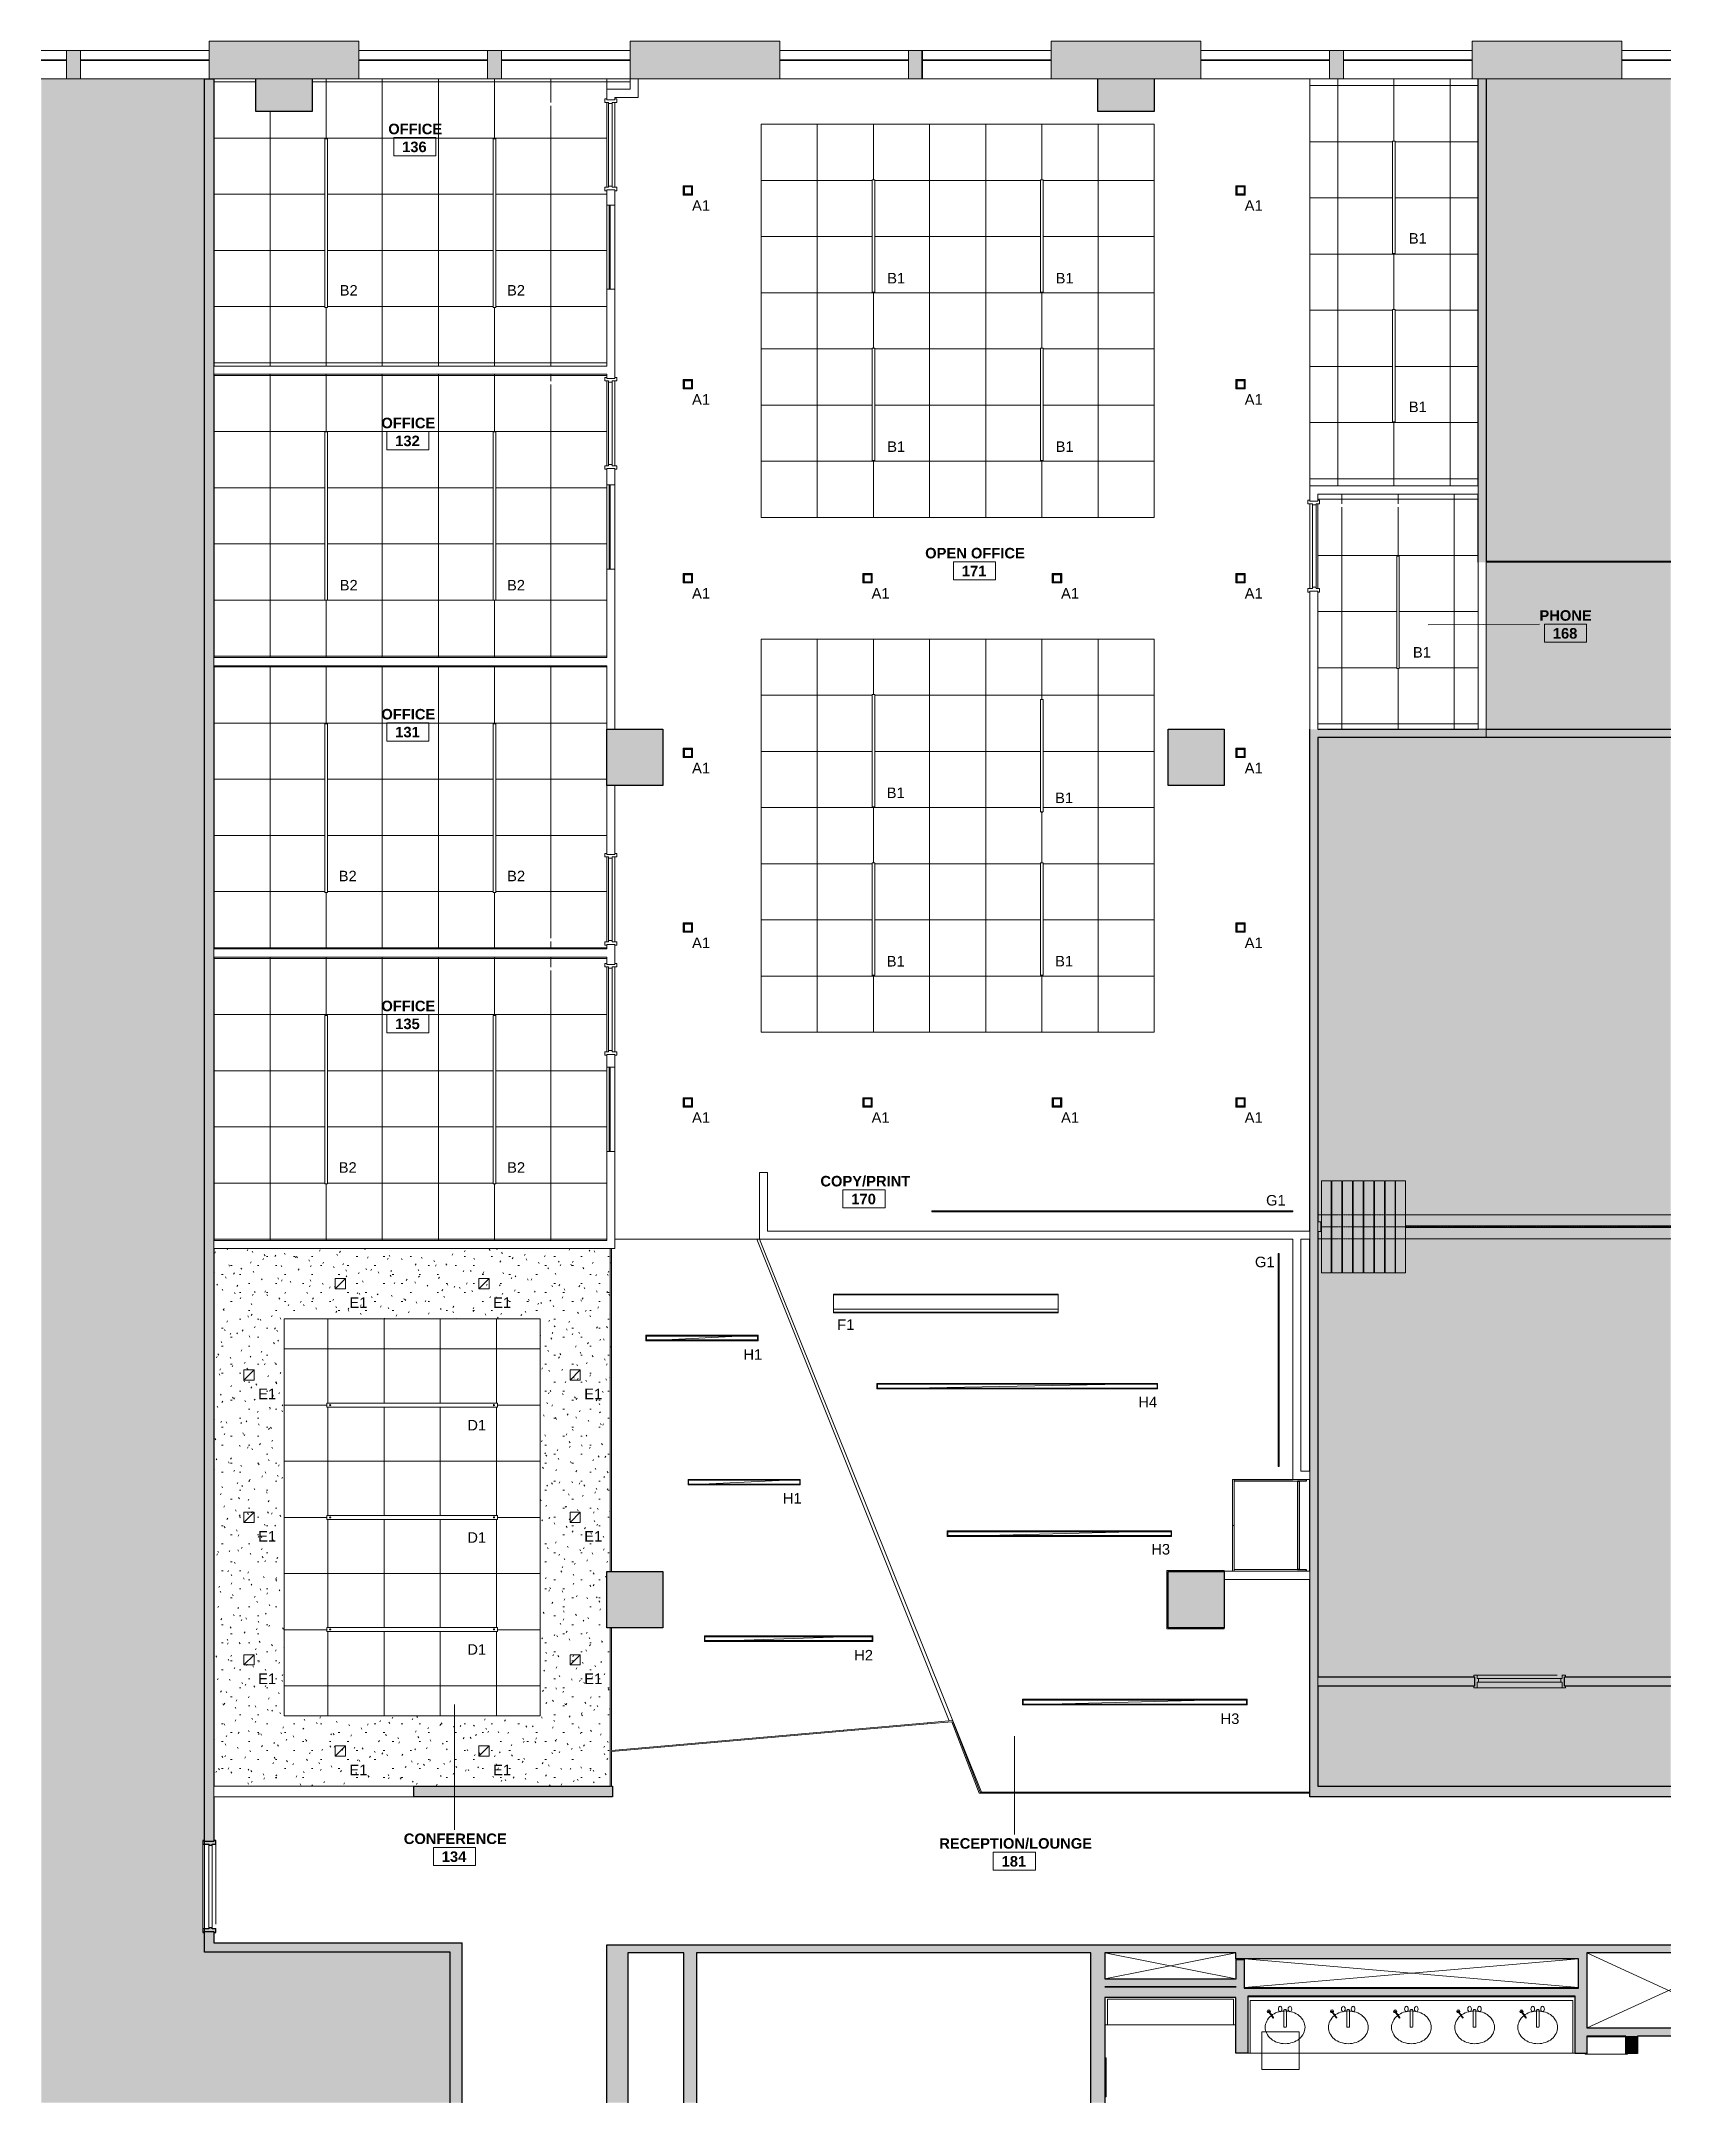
# Model space of a CAD drawing. Header units: inches. Extents: x 587 to 1284, y 1170 to 2052.
import ezdxf

# ---------------------------------------------------------------- set-up
doc = ezdxf.new("R2010")
doc.units = ezdxf.units.IN
doc.header["$MEASUREMENT"] = 0
doc.linetypes.add('Dash', pattern=[0.25, 0.125, -0.125])
for name, color, linetype, lineweight in [('A-AREA-IDEN', 2, 'Continuous', 9), ('A-CLNG', 13, 'Continuous', 18), ('A-CLNG-PATT', 13, 'Continuous', 18), ('A-DETL', 90, 'Continuous', 9), ('A-DETL-GENF', 92, 'Continuous', 9), ('A-DOOR', 31, 'Continuous', 18), ('A-GLAZ', 151, 'Continuous', 18), ('A-WALL', 113, 'Continuous', 18), ('A-WALL-PATT', 111, 'Continuous', 18), ('CORE', 7, 'Continuous', 9), ('CORRIDOR', 7, 'Continuous', 9), ('E-LITE-EQPM', 33, 'Continuous', 9), ('E-LITE-EQPM-IDEN', 33, 'Continuous', 9), ('I-WALL', 2, 'Continuous', 18), ('Q-CASE', 31, 'Continuous', 9), ('Q-SPCQ', 91, 'Continuous', 18), ('Q-SPCQ-HDLN', 91, 'Continuous', 18), ('S-COLS', 52, 'Continuous', 18), ('Victor Bldg - 7th Floor_LINK_dwg', 8, 'Continuous', 9), ('WINDOWS', 7, 'Continuous', 9)]:
    doc.layers.add(name, color=color, linetype=linetype, lineweight=lineweight)
doc.styles.add('Arial', font='arial.ttf', dxfattribs={"height": 4.5})
doc.styles.add('Swis721 Lt BT_B', font='', dxfattribs={"height": 4.5})
doc.styles.get('Swis721 Lt BT_B').set_extended_font_data('Swis721 Lt BT', bold=True)

msp = doc.modelspace()

# ---------------------------------------------------------------- texts
at = {"layer": 'A-AREA-IDEN', "char_height": 4.5, "attachment_point": 1, "style": 'Swis721 Lt BT_B'}
for s, insert, width in [('OFFICE', (735.61, 2016.25), 27.4215), ('136', (741.52, 2008.6), 12.726), ('OFFICE', (732.66, 1890.6), 27.4215), ('132', (738.58, 1882.95), 12.726), ('OPEN OFFICE', (965.13, 1834.98), 51.0555), ('171', (980.79, 1827.33), 12.726), ('PHONE', (1227.71, 1808.34), 26.967), ('168', (1233.43, 1800.69), 12.726), ('OFFICE', (732.66, 1766.15), 27.4215), ('131', (738.58, 1758.5), 12.726), ('OFFICE', (732.66, 1641.47), 27.4215), ('135', (738.58, 1633.82), 12.726), ('COPY/PRINT', (920.33, 1566.59), 45.147), ('170', (933.56, 1558.94), 12.726), ('CONFERENCE', (742.24, 1285.56), 52.419), ('134', (758.46, 1277.91), 12.726), ('RECEPTION/LOUNGE', (971.15, 1283.56), 77.7195), ('181', (997.81, 1275.91), 12.726)]:
    msp.add_mtext(s, dxfattribs=dict(at, insert=insert, width=width))
at = {"layer": 'E-LITE-EQPM-IDEN', "char_height": 4.5, "attachment_point": 1, "style": 'Arial'}
for s, insert, width in [('A1', (865.47, 1983.55), 9.393), ('A1', (1101.72, 1983.55), 9.393), ('B1', (1171.89, 1969.5), 9.393), ('B2', (714.85, 1947.3), 9.393), ('B2', (786.36, 1947.3), 9.393), ('B1', (948.9, 1952.49), 9.393), ('B1', (1020.9, 1952.49), 9.393), ('A1', (865.47, 1900.67), 9.393), ('A1', (1101.72, 1900.67), 9.393), ('B1', (1171.89, 1897.5), 9.393), ('B1', (948.9, 1880.49), 9.393), ('B1', (1020.9, 1880.49), 9.393), ('B2', (714.85, 1821.28), 9.393), ('B2', (786.36, 1821.28), 9.393), ('A1', (865.47, 1817.8), 9.393), ('A1', (942.22, 1817.8), 9.393), ('A1', (1023.22, 1817.8), 9.393), ('A1', (1101.72, 1817.8), 9.393), ('B1', (1173.64, 1792.59), 9.393), ('A1', (865.47, 1743.13), 9.393), ('A1', (1101.72, 1743.13), 9.393), ('B1', (948.69, 1732.57), 9.393), ('B1', (1020.69, 1730.38), 9.393), ('B2', (714.42, 1697), 9.393), ('B2', (786.42, 1697), 9.393), ('A1', (865.47, 1668.46), 9.393), ('A1', (1101.72, 1668.46), 9.393), ('B1', (948.69, 1660.57), 9.393), ('B1', (1020.69, 1660.63), 9.393), ('A1', (865.47, 1593.8), 9.393), ('A1', (942.22, 1593.8), 9.393), ('A1', (1023.22, 1593.8), 9.393), ('A1', (1101.72, 1593.8), 9.393), ('B2', (714.42, 1572.43), 9.393), ('B2', (786.42, 1572.43), 9.393), ('G1', (1110.85, 1558.42), 10.302), ('G1', (1106.1, 1532.06), 10.302), ('E1', (718.98, 1514.66), 9.393), ('E1', (780.39, 1514.66), 9.393), ('F1', (927.52, 1505.25), 8.9385), ('H1', (887.43, 1492.53), 9.8475), ('E1', (679.98, 1475.66), 9.393), ('E1', (819.39, 1475.66), 9.393), ('H4', (1056.24, 1472.18), 9.8475), ('D1', (769.4, 1462.32), 9.8475), ('H1', (904.27, 1431.07), 9.8475), ('E1', (679.98, 1414.8), 9.393), ('D1', (769.4, 1414.32), 9.8475), ('E1', (819.39, 1414.8), 9.393), ('H3', (1061.8, 1409.28), 9.8475), ('D1', (769.4, 1366.46), 9.8475), ('H2', (934.78, 1364), 9.8475), ('E1', (679.98, 1353.94), 9.393), ('E1', (819.39, 1353.94), 9.393), ('H3', (1091.41, 1336.85), 9.8475), ('E1', (718.98, 1314.94), 9.393), ('E1', (780.39, 1314.94), 9.393)]:
    msp.add_mtext(s, dxfattribs=dict(at, insert=insert, width=width))

# ---------------------------------------------------------------- blocks, each defined once
blk = doc.blocks.new('Concrete-Rectangular-Column - 24_ x 24_-6972613-REFLECTED CEILING PLAN')
at = {"layer": 'S-COLS', "lineweight": 9}
blk.add_hatch(color=7, dxfattribs=at).paths.add_polyline_path([(-12, -12), (12, -12), (12, 2), (-12, 2), (-12, -11.45)], flags=0)
at = {"layer": 'S-COLS', "color": 8, "lineweight": 30}
for p, q in [((-12, -12), (-12, 2)), ((12, 2), (12, -12)), ((12, -12), (-12, -12))]:
    blk.add_line(p, q, dxfattribs=at)
blk = doc.blocks.new('Concrete-Rectangular-Column - 24_ x 24_-V1-REFLECTED CEILING PLAN')
at = {"layer": 'S-COLS', "lineweight": 9}
blk.add_hatch(color=7, dxfattribs=at).paths.add_polyline_path([(-8.5, -12), (12, -12), (12, 12), (-12, 12), (-12, -12)], flags=0)
at = {"layer": 'S-COLS', "color": 8, "lineweight": 30}
for p, q in [((-12, 12), (12, 12)), ((-12, -12), (-12, 12)), ((12, 12), (12, -12)), ((12, -12), (-12, -12))]:
    blk.add_line(p, q, dxfattribs=at)
blk = doc.blocks.new('Door - Single - Solid Door-6976403-REFLECTED CEILING PLAN')
at = {"layer": 'A-DOOR'}
h = blk.add_hatch(color=250, dxfattribs=at)
h.paths.add_polyline_path([(-15.63, 1.91), (-15.26, 1.91), (-15.26, -2.09), (-15.63, -2.09), (-15.63, -2.84), (-14.13, -2.84), (-14.13, -1.34), (-13.63, -1.34), (-13.63, 0.16), (-14.13, 0.16), (-14.13, 2.66), (-15.63, 2.66), (-15.63, 2.49)], flags=0)
h.paths.add_polyline_path([(21.62, -1.34), (22.12, -1.34), (22.12, -2.84), (23.62, -2.84), (23.62, -2.09), (23.24, -2.09), (23.24, 1.91), (23.62, 1.91), (23.62, 2.66), (22.12, 2.66), (22.12, 0.16), (21.62, 0.16), (21.62, -1.01)], flags=0)
at = {"layer": 'A-DOOR', "color": 8, "lineweight": 30}
for p, q in [((-14.13, 2.66), (-15.63, 2.66)), ((-15.63, 2.66), (-15.63, 1.91)), ((-14.13, 0.16), (-14.13, 2.66)), ((-13.63, 0.16), (-14.13, 0.16)), ((-13.63, -1.34), (-13.63, 0.16)), ((21.62, 0.16), (21.62, -1.34)), ((22.12, 0.16), (21.62, 0.16)), ((22.12, 2.66), (22.12, 0.16)), ((23.62, 2.66), (22.12, 2.66)), ((23.62, 1.91), (23.62, 2.66)), ((-15.63, -2.09), (-15.63, -2.84)), ((-15.63, -2.84), (-14.13, -2.84)), ((-14.13, -1.34), (-13.63, -1.34)), ((-14.13, -2.84), (-14.13, -1.34)), ((21.62, -1.34), (22.12, -1.34)), ((22.12, -1.34), (22.12, -2.84)), ((22.12, -2.84), (23.62, -2.84)), ((23.62, -2.84), (23.62, -2.09))]:
    blk.add_line(p, q, dxfattribs=at)
at = {"layer": 'A-DOOR', "lineweight": 9}
for p, q in [((-14.13, 2.66), (22.12, 2.66)), ((-13.63, 0.16), (21.62, 0.16)), ((-14.13, -2.84), (-14.01, -2.84)), ((-13.63, -1.34), (21.62, -1.34)), ((-12.06, -2.84), (22.12, -2.84))]:
    blk.add_line(p, q, dxfattribs=at)
blk = doc.blocks.new('Victor Bldg - 7th Floor_LINK_dwg_AH13F-7747248-REFLECTED CEILING PLAN')
at = {"layer": 'CORE'}
for p, q in [((1118.42, 1209.86), (1118.42, 1203.17)), ((1119.29, 1210.31), (1118.72, 1210.31)), ((1119.59, 1203.17), (1119.59, 1209.86)), ((1118.72, 1202.72), (1119.29, 1202.72))]:
    blk.add_line(p, q, dxfattribs=at)
for centre in [(1116.88, 1210.53), (1121.08, 1210.53)]:
    blk.add_ellipse(centre, major_axis=(0, 1.17), ratio=0.666667, dxfattribs=at)
for centre, start_param, end_param in [((1118.72, 1209.86), 0, 1.570796), ((1119.29, 1209.86), 4.712389, 6.283185), ((1118.72, 1203.17), 1.570796, 3.141593), ((1119.29, 1203.17), 3.141593, 4.712389)]:
    blk.add_ellipse(centre, major_axis=(0, 0.45), ratio=0.666667, start_param=start_param, end_param=end_param, dxfattribs=at)
blk = doc.blocks.new('Victor Bldg - 7th Floor_LINK_dwg_AH13F-7747249-REFLECTED CEILING PLAN')
at = {"layer": 'CORE'}
for p, q in [((1145.42, 1209.86), (1145.42, 1203.17)), ((1146.29, 1210.31), (1145.72, 1210.31)), ((1146.59, 1203.17), (1146.59, 1209.86)), ((1145.72, 1202.72), (1146.29, 1202.72))]:
    blk.add_line(p, q, dxfattribs=at)
for centre in [(1143.88, 1210.53), (1148.08, 1210.53)]:
    blk.add_ellipse(centre, major_axis=(0, 1.17), ratio=0.666667, dxfattribs=at)
for centre, start_param, end_param in [((1145.72, 1209.86), 0, 1.570796), ((1146.29, 1209.86), 4.712389, 6.283185), ((1145.72, 1203.17), 1.570796, 3.141593), ((1146.29, 1203.17), 3.141593, 4.712389)]:
    blk.add_ellipse(centre, major_axis=(0, 0.45), ratio=0.666667, start_param=start_param, end_param=end_param, dxfattribs=at)
blk = doc.blocks.new('Victor Bldg - 7th Floor_LINK_dwg_AH13F-7747250-REFLECTED CEILING PLAN')
at = {"layer": 'CORE'}
for p, q in [((1172.42, 1209.86), (1172.42, 1203.17)), ((1173.29, 1210.31), (1172.72, 1210.31)), ((1173.59, 1203.17), (1173.59, 1209.86)), ((1172.72, 1202.72), (1173.29, 1202.72))]:
    blk.add_line(p, q, dxfattribs=at)
for centre in [(1170.88, 1210.53), (1175.08, 1210.53)]:
    blk.add_ellipse(centre, major_axis=(0, 1.17), ratio=0.666667, dxfattribs=at)
for centre, start_param, end_param in [((1172.72, 1209.86), 0, 1.570796), ((1173.29, 1209.86), 4.712389, 6.283185), ((1172.72, 1203.17), 1.570796, 3.141593), ((1173.29, 1203.17), 3.141593, 4.712389)]:
    blk.add_ellipse(centre, major_axis=(0, 0.45), ratio=0.666667, start_param=start_param, end_param=end_param, dxfattribs=at)
blk = doc.blocks.new('Victor Bldg - 7th Floor_LINK_dwg_AH13F-7747251-REFLECTED CEILING PLAN')
at = {"layer": 'CORE'}
for p, q in [((1226.42, 1209.86), (1226.42, 1203.17)), ((1227.29, 1210.31), (1226.72, 1210.31)), ((1227.59, 1203.17), (1227.59, 1209.86)), ((1226.72, 1202.72), (1227.29, 1202.72))]:
    blk.add_line(p, q, dxfattribs=at)
for centre in [(1224.88, 1210.53), (1229.08, 1210.53)]:
    blk.add_ellipse(centre, major_axis=(0, 1.17), ratio=0.666667, dxfattribs=at)
for centre, start_param, end_param in [((1226.72, 1209.86), 0, 1.570796), ((1227.29, 1209.86), 4.712389, 6.283185), ((1226.72, 1203.17), 1.570796, 3.141593), ((1227.29, 1203.17), 3.141593, 4.712389)]:
    blk.add_ellipse(centre, major_axis=(0, 0.45), ratio=0.666667, start_param=start_param, end_param=end_param, dxfattribs=at)
blk = doc.blocks.new('Victor Bldg - 7th Floor_LINK_dwg_AH13F-7747252-REFLECTED CEILING PLAN')
at = {"layer": 'CORE'}
for p, q in [((1199.42, 1209.86), (1199.42, 1203.17)), ((1200.29, 1210.31), (1199.72, 1210.31)), ((1200.59, 1203.17), (1200.59, 1209.86)), ((1199.72, 1202.72), (1200.29, 1202.72))]:
    blk.add_line(p, q, dxfattribs=at)
for centre in [(1197.88, 1210.53), (1202.08, 1210.53)]:
    blk.add_ellipse(centre, major_axis=(0, 1.17), ratio=0.666667, dxfattribs=at)
for centre, start_param, end_param in [((1199.72, 1209.86), 0, 1.570796), ((1200.29, 1209.86), 4.712389, 6.283185), ((1199.72, 1203.17), 1.570796, 3.141593), ((1200.29, 1203.17), 3.141593, 4.712389)]:
    blk.add_ellipse(centre, major_axis=(0, 0.45), ratio=0.666667, start_param=start_param, end_param=end_param, dxfattribs=at)
blk = doc.blocks.new('Victor Bldg - 7th Floor_LINK_dwg-6972240-REFLECTED CEILING PLAN')
at = {"layer": 'CORE'}
for p, q in [((1098, 1223.5), (1042, 1234.5)), ((1098, 1234.5), (1042, 1223.5)), ((1283.87, 1218.1), (1248, 1234.5)), ((1098, 1223.5), (1098, 1232)), ((1244.37, 1219.75), (1244.37, 1232)), ((1248, 1232), (1248, 1216)), ((1283.87, 1218.87), (1248.12, 1202.5)), ((1243, 1215.75), (1103, 1215.75)), ((1111.92, 1209.47), (1113.76, 1206.79)), ((1112.18, 1209.63), (1114.03, 1206.95)), ((1138.92, 1209.47), (1140.76, 1206.79)), ((1139.18, 1209.63), (1141.03, 1206.95)), ((1165.92, 1209.47), (1167.76, 1206.79)), ((1166.18, 1209.63), (1168.03, 1206.95)), ((1192.92, 1209.47), (1194.76, 1206.79)), ((1193.18, 1209.63), (1195.03, 1206.95)), ((1219.92, 1209.47), (1221.76, 1206.79)), ((1220.18, 1209.63), (1222.03, 1206.95)), ((1098, 1203.75), (1042, 1203.75)), ((1248, 1198.69), (1264.62, 1198.69)), ((1243, 1191.75), (1103, 1191.75))]:
    blk.add_line(p, q, dxfattribs=at)
at = {"layer": 'CORE', "flags": 128}
for points in [[(1101.63, 1219.75), (1244.37, 1219.75), (1101.63, 1232)], [(1244.37, 1232), (1101.63, 1219.75), (1101.63, 1232)], [(1097, 1203.75), (1097, 1214.75), (1043, 1214.75), (1043, 1203.75)], [(1104, 1191.75), (1104, 1214.25), (1242, 1214.25), (1242, 1191.75)], [(1042, 1189.69), (1042.56, 1189.69), (1042.56, 1173.07), (1042, 1173.07)], [(1247.31, 1191.47), (1247.31, 1191.19), (1265.31, 1191.19), (1265.31, 1191.47)]]:
    blk.add_lwpolyline(points, dxfattribs=at)
blk.add_lwpolyline([(1109, 1184.75), (1125, 1184.75), (1125, 1200.75), (1109, 1200.75)], close=True, dxfattribs=at)
at = {"layer": 'CORE'}
for centre in [(1112.05, 1209.55), (1139.05, 1209.55), (1166.05, 1209.55), (1193.05, 1209.55), (1220.05, 1209.55)]:
    blk.add_circle(centre, 0.667, dxfattribs=at)
for centre, radius, start, end in [((1117.61, 1202.07), 7.26, 129.47246, 153.29881), ((1112.05, 1209.55), 0.167, 11.68289, 236.84227), ((1118.45, 1201.04), 8.59, 108.83538, 129.47246), ((1113.9, 1206.86), 0.167, 192.19142, 57.3508), ((1119, 1199.43), 10.29, 90, 108.83538), ((1119, 1199.43), 10.29, 71.16462, 90), ((1119.55, 1201.04), 8.59, 50.52754, 71.16462), ((1120.39, 1202.07), 7.26, 26.70119, 50.52754), ((1144.61, 1202.07), 7.26, 129.47246, 153.29881), ((1139.05, 1209.55), 0.167, 11.68289, 236.84227), ((1145.45, 1201.04), 8.59, 108.83538, 129.47246), ((1140.9, 1206.86), 0.167, 192.19142, 57.3508), ((1146, 1199.43), 10.29, 90, 108.83538), ((1146, 1199.43), 10.29, 71.16462, 90), ((1146.55, 1201.04), 8.59, 50.52754, 71.16462), ((1147.39, 1202.07), 7.26, 26.70119, 50.52754), ((1171.61, 1202.07), 7.26, 129.47246, 153.29881), ((1166.05, 1209.55), 0.167, 11.68289, 236.84227), ((1172.45, 1201.04), 8.59, 108.83538, 129.47246), ((1167.9, 1206.86), 0.167, 192.19142, 57.3508), ((1173, 1199.43), 10.29, 90, 108.83538), ((1173, 1199.43), 10.29, 71.16462, 90), ((1173.55, 1201.04), 8.59, 50.52754, 71.16462), ((1174.39, 1202.07), 7.26, 26.70119, 50.52754), ((1198.61, 1202.07), 7.26, 129.47246, 153.29881), ((1193.05, 1209.55), 0.167, 11.68289, 236.84227), ((1199.45, 1201.04), 8.59, 108.83538, 129.47246), ((1194.9, 1206.86), 0.167, 192.19142, 57.3508), ((1200, 1199.43), 10.29, 90, 108.83538), ((1200, 1199.43), 10.29, 71.16462, 90), ((1200.55, 1201.04), 8.59, 50.52754, 71.16462), ((1201.39, 1202.07), 7.26, 26.70119, 50.52754), ((1225.61, 1202.07), 7.26, 129.47246, 153.29881), ((1220.05, 1209.55), 0.167, 11.68289, 236.84227), ((1226.45, 1201.04), 8.59, 108.83538, 129.47246), ((1221.9, 1206.86), 0.167, 192.19142, 57.3508), ((1227, 1199.43), 10.29, 90, 108.83538), ((1227, 1199.43), 10.29, 71.16462, 90), ((1227.55, 1201.04), 8.59, 50.52754, 71.16462), ((1228.39, 1202.07), 7.26, 26.70119, 50.52754), ((1116.3, 1202.72), 5.8, 153.29881, 180), ((1116.3, 1202.72), 5.8, 180, 206.70119), ((1117.61, 1203.38), 7.26, 206.70119, 230.52754), ((1120.39, 1203.38), 7.26, 309.47246, 333.29881), ((1121.7, 1202.72), 5.8, 0, 26.70119), ((1121.7, 1202.72), 5.8, 333.29881, 0), ((1143.3, 1202.72), 5.8, 153.29881, 180), ((1143.3, 1202.72), 5.8, 180, 206.70119), ((1144.61, 1203.38), 7.26, 206.70119, 230.52754), ((1147.39, 1203.38), 7.26, 309.47246, 333.29881), ((1148.7, 1202.72), 5.8, 0, 26.70119), ((1148.7, 1202.72), 5.8, 333.29881, 0), ((1170.3, 1202.72), 5.8, 153.29881, 180), ((1170.3, 1202.72), 5.8, 180, 206.70119), ((1171.61, 1203.38), 7.26, 206.70119, 230.52754), ((1174.39, 1203.38), 7.26, 309.47246, 333.29881), ((1175.7, 1202.72), 5.8, 0, 26.70119), ((1175.7, 1202.72), 5.8, 333.29881, 0), ((1197.3, 1202.72), 5.8, 153.29881, 180), ((1197.3, 1202.72), 5.8, 180, 206.70119), ((1198.61, 1203.38), 7.26, 206.70119, 230.52754), ((1201.39, 1203.38), 7.26, 309.47246, 333.29881), ((1202.7, 1202.72), 5.8, 0, 26.70119), ((1202.7, 1202.72), 5.8, 333.29881, 0), ((1224.3, 1202.72), 5.8, 153.29881, 180), ((1224.3, 1202.72), 5.8, 180, 206.70119), ((1225.61, 1203.38), 7.26, 206.70119, 230.52754), ((1228.39, 1203.38), 7.26, 309.47246, 333.29881), ((1229.7, 1202.72), 5.8, 0, 26.70119), ((1229.7, 1202.72), 5.8, 333.29881, 0), ((1118.45, 1204.4), 8.59, 230.52754, 251.16462), ((1119, 1206.02), 10.29, 251.16462, 270), ((1119, 1206.02), 10.29, 270, 288.83538), ((1119.55, 1204.4), 8.59, 288.83538, 309.47246), ((1145.45, 1204.4), 8.59, 230.52754, 251.16462), ((1146, 1206.02), 10.29, 251.16462, 270), ((1146, 1206.02), 10.29, 270, 288.83538), ((1146.55, 1204.4), 8.59, 288.83538, 309.47246), ((1172.45, 1204.4), 8.59, 230.52754, 251.16462), ((1173, 1206.02), 10.29, 251.16462, 270), ((1173, 1206.02), 10.29, 270, 288.83538), ((1173.55, 1204.4), 8.59, 288.83538, 309.47246), ((1199.45, 1204.4), 8.59, 230.52754, 251.16462), ((1200, 1206.02), 10.29, 251.16462, 270), ((1200, 1206.02), 10.29, 270, 288.83538), ((1200.55, 1204.4), 8.59, 288.83538, 309.47246), ((1226.45, 1204.4), 8.59, 230.52754, 251.16462), ((1227, 1206.02), 10.29, 251.16462, 270), ((1227, 1206.02), 10.29, 270, 288.83538), ((1227.55, 1204.4), 8.59, 288.83538, 309.47246)]:
    blk.add_arc(centre, radius, start, end, dxfattribs=at)
at = {"layer": 'CORRIDOR', "flags": 128}
blk.add_lwpolyline([(767.14, 1170.48), (767.14, 1238.77), (767.11, 1238.77)], dxfattribs=at)
at = {"layer": 'WINDOWS'}
for p, q in [((598, 2047.5), (587.24, 2047.5)), ((659, 2047.5), (604, 2047.5)), ((778, 2047.5), (723, 2047.5)), ((839, 2047.5), (784, 2047.5)), ((958, 2047.5), (903, 2047.5)), ((1019, 2047.5), (963.75, 2047.5)), ((1138, 2047.5), (1083, 2047.5)), ((1199, 2047.5), (1144, 2047.5)), ((1283.87, 2047.5), (1263, 2047.5)), ((598, 2043.5), (587.24, 2043.5)), ((598, 2043.25), (587.24, 2043.25)), ((598, 2035.5), (587.24, 2035.5)), ((659, 2043.5), (604, 2043.5)), ((659, 2043.25), (604, 2043.25)), ((659, 2035.5), (604, 2035.5)), ((778, 2043.5), (723, 2043.5)), ((778, 2043.25), (723, 2043.25)), ((778, 2035.5), (723, 2035.5)), ((839, 2043.5), (784, 2043.5)), ((839, 2043.25), (784, 2043.25)), ((839, 2035.5), (784, 2035.5)), ((958, 2043.5), (903, 2043.5)), ((958, 2043.25), (903, 2043.25)), ((958, 2035.5), (903, 2035.5)), ((1019, 2035.5), (963.75, 2035.5)), ((1019, 2043.5), (964, 2043.5)), ((1019, 2043.25), (964, 2043.25)), ((1138, 2043.5), (1083, 2043.5)), ((1138, 2043.25), (1083, 2043.25)), ((1138, 2035.5), (1083, 2035.5)), ((1199, 2043.5), (1144, 2043.5)), ((1199, 2043.25), (1144, 2043.25)), ((1199, 2035.5), (1144, 2035.5)), ((1283.87, 2043.5), (1263, 2043.5)), ((1283.87, 2043.25), (1263, 2043.25)), ((1283.87, 2035.5), (1263, 2035.5))]:
    blk.add_line(p, q, dxfattribs=at)
at = {"layer": 'WINDOWS', "flags": 128}
blk.add_lwpolyline([(963.75, 2047.5), (964, 2047.5), (964, 2035.5), (963.75, 2035.5)], dxfattribs=at)
for name in ['Victor Bldg - 7th Floor_LINK_dwg_AH13F-7747248-REFLECTED CEILING PLAN', 'Victor Bldg - 7th Floor_LINK_dwg_AH13F-7747249-REFLECTED CEILING PLAN', 'Victor Bldg - 7th Floor_LINK_dwg_AH13F-7747250-REFLECTED CEILING PLAN', 'Victor Bldg - 7th Floor_LINK_dwg_AH13F-7747252-REFLECTED CEILING PLAN', 'Victor Bldg - 7th Floor_LINK_dwg_AH13F-7747251-REFLECTED CEILING PLAN']:
    blk.add_blockref(name, (0, 0))
blk = doc.blocks.new('Door - Single - Solid Door-7467061-REFLECTED CEILING PLAN')
at = {"layer": 'A-DOOR', "lineweight": 9}
for p, q in [((-14.13, 2.41), (-15.63, 2.41)), ((-15.63, 2.41), (-15.63, 1.66)), ((-14.13, 0.41), (-14.13, 2.41)), ((-13.63, 0.41), (-14.13, 0.41)), ((-13.63, 0.41), (21.62, 0.41)), ((-13.63, -1.09), (-13.63, 0.41)), ((21.62, 0.41), (21.62, -1.09)), ((22.12, 0.41), (21.62, 0.41)), ((22.12, 2.41), (22.12, 0.41)), ((23.62, 2.41), (22.12, 2.41)), ((23.62, 1.66), (23.62, 2.41)), ((-15.63, -1.84), (-15.63, -2.59)), ((-15.63, -2.59), (-14.13, -2.59)), ((-14.13, -1.09), (-13.63, -1.09)), ((-14.13, -2.59), (-14.13, -1.09)), ((-13.63, -1.09), (21.62, -1.09)), ((21.62, -1.09), (22.12, -1.09)), ((22.12, -1.09), (22.12, -2.59)), ((22.12, -2.59), (23.62, -2.59)), ((23.62, -2.59), (23.62, -1.84))]:
    blk.add_line(p, q, dxfattribs=at)
blk = doc.blocks.new('Door - Single - Solid Door-7467063-REFLECTED CEILING PLAN')
at = {"layer": 'A-DOOR', "lineweight": 9}
for p, q in [((-15.63, 1.84), (-15.63, 2.59)), ((-15.63, 2.59), (-14.13, 2.59)), ((-14.13, 2.59), (-14.13, 1.09)), ((-14.13, 1.09), (-13.63, 1.09)), ((-13.63, 1.09), (21.62, 1.09)), ((-13.63, 1.09), (-13.63, -0.41)), ((21.62, -0.41), (21.62, 1.09)), ((21.62, 1.09), (22.12, 1.09)), ((22.12, 1.09), (22.12, 2.59)), ((22.12, 2.59), (23.62, 2.59)), ((23.62, 2.59), (23.62, 1.84)), ((-15.63, -2.41), (-15.63, -1.66)), ((-14.13, -2.41), (-15.63, -2.41)), ((-13.63, -0.41), (-14.13, -0.41)), ((-14.13, -0.41), (-14.13, -2.41)), ((-13.63, -0.41), (21.62, -0.41)), ((22.12, -0.41), (21.62, -0.41)), ((22.12, -2.41), (22.12, -0.41)), ((23.62, -2.41), (22.12, -2.41)), ((23.62, -1.66), (23.62, -2.41))]:
    blk.add_line(p, q, dxfattribs=at)
blk = doc.blocks.new('Frameless opening with glazing - 36_ x 84_-7445832-REFLECTED CEILING PLAN')
at = {"layer": 'A-GLAZ', "lineweight": 40}
blk.add_line((-19.5, -0.625), (16.5, -0.625), dxfattribs=at)
blk = doc.blocks.new('Door - Single - Solid Door-7504013-REFLECTED CEILING PLAN')
at = {"layer": 'A-DOOR', "lineweight": 9}
for p, q in [((-14.13, 2.66), (-15.63, 2.66)), ((-15.63, 2.66), (-15.63, 1.91)), ((-14.13, 2.66), (22.12, 2.66)), ((-14.13, 0.16), (-14.13, 2.66)), ((-13.63, 0.16), (-14.13, 0.16)), ((-13.63, 0.16), (21.62, 0.16)), ((-13.63, -1.34), (-13.63, 0.16)), ((21.62, 0.16), (21.62, -1.34)), ((22.12, 0.16), (21.62, 0.16)), ((22.12, 2.66), (22.12, 0.16)), ((23.62, 2.66), (22.12, 2.66)), ((23.62, 1.91), (23.62, 2.66)), ((-15.63, -2.09), (-15.63, -2.84)), ((-15.63, -2.84), (-14.13, -2.84)), ((-14.13, -1.34), (-13.63, -1.34)), ((-14.13, -2.84), (-14.13, -1.34)), ((-14.13, -2.84), (-14.01, -2.84)), ((-13.63, -1.34), (21.62, -1.34)), ((-12.06, -2.84), (22.12, -2.84)), ((21.62, -1.34), (22.12, -1.34)), ((22.12, -1.34), (22.12, -2.84)), ((22.12, -2.84), (23.62, -2.84)), ((23.62, -2.84), (23.62, -2.09))]:
    blk.add_line(p, q, dxfattribs=at)
blk = doc.blocks.new('W- Folding_Partition - Modernfold 942-7548642-REFLECTED CEILING PLAN')
at = {"layer": 'Q-SPCQ', "lineweight": 9}
for p, q in [((-55, -23.66), (-55, 15.66)), ((-55, 15.66), (-50.75, 15.66)), ((-50.75, 15.66), (-50.75, -23.66)), ((-50.5, -23.66), (-50.5, 15.66)), ((-50.5, 15.66), (-46.25, 15.66)), ((-46.25, 15.66), (-46.25, -23.66)), ((-45.92, -23.66), (-45.92, 15.66)), ((-45.92, 15.66), (-41.67, 15.66)), ((-41.67, 15.66), (-41.67, -23.66)), ((-41.42, -23.66), (-41.42, 15.66)), ((-41.42, 15.66), (-37.17, 15.66)), ((-37.17, 15.66), (-37.17, -23.66)), ((-36.83, -23.66), (-36.83, 15.66)), ((-36.83, 15.66), (-32.58, 15.66)), ((-32.58, 15.66), (-32.58, -23.66)), ((-32.33, -23.66), (-32.33, 15.66)), ((-32.33, 15.66), (-28.08, 15.66)), ((-28.08, 15.66), (-28.08, -23.66)), ((-27.75, -23.66), (-27.75, 15.66)), ((-27.75, 15.66), (-23.5, 15.66)), ((-23.5, 15.66), (-23.5, -23.66)), ((-23.25, -23.66), (-23.25, 15.66)), ((-23.25, 15.66), (-19, 15.66)), ((-19, 15.66), (-19, -23.66)), ((-168.37, 1.12), (-55, 1.12)), ((-50.75, 1.12), (-50.5, 1.12)), ((-46.25, 1.12), (-45.92, 1.12)), ((-41.67, 1.12), (-41.42, 1.12)), ((-37.17, 1.12), (-36.83, 1.12)), ((-32.58, 1.12), (-32.33, 1.12)), ((-28.08, 1.12), (-27.75, 1.12)), ((-23.5, 1.12), (-23.25, 1.12)), ((-19, 1.12), (-17.5, 1.12)), ((-168.37, -3.63), (-55, -3.63)), ((-55, -4.38), (-168.37, -4.38)), ((-50.75, -3.63), (-50.5, -3.63)), ((-50.5, -4.38), (-50.75, -4.38)), ((-46.25, -3.63), (-45.92, -3.63)), ((-45.92, -4.38), (-46.25, -4.38)), ((-41.67, -3.63), (-41.42, -3.63)), ((-41.42, -4.38), (-41.67, -4.38)), ((-37.17, -3.63), (-36.83, -3.63)), ((-36.83, -4.38), (-37.17, -4.38)), ((-32.58, -3.63), (-32.33, -3.63)), ((-32.33, -4.38), (-32.58, -4.38)), ((-28.08, -3.63), (-27.75, -3.63)), ((-27.75, -4.38), (-28.08, -4.38)), ((-23.5, -3.63), (-23.25, -3.63)), ((-23.25, -4.38), (-23.5, -4.38)), ((-19, -3.63), (-18.75, -3.63)), ((-18.75, -4.38), (-19, -4.38)), ((-18.75, -6.13), (-18.75, -1.88)), ((-18.75, -1.88), (-17.5, -1.88)), ((-17.5, -6.13), (-18.75, -6.13)), ((-17.5, -1.88), (-17.5, -6.13)), ((-168.37, -9.13), (-55, -9.13)), ((-50.75, -9.13), (-50.5, -9.13)), ((-46.25, -9.13), (-45.92, -9.13)), ((-41.67, -9.13), (-41.42, -9.13)), ((-37.17, -9.13), (-36.83, -9.13)), ((-32.58, -9.13), (-32.33, -9.13)), ((-28.08, -9.13), (-27.75, -9.13)), ((-23.5, -9.13), (-23.25, -9.13)), ((-19, -9.13), (-17.5, -9.13)), ((-50.75, -23.66), (-55, -23.66)), ((-46.25, -23.66), (-50.5, -23.66)), ((-41.67, -23.66), (-45.92, -23.66)), ((-37.17, -23.66), (-41.42, -23.66)), ((-32.58, -23.66), (-36.83, -23.66)), ((-28.08, -23.66), (-32.33, -23.66)), ((-23.5, -23.66), (-27.75, -23.66)), ((-19, -23.66), (-23.25, -23.66))]:
    blk.add_line(p, q, dxfattribs=at)
at = {"layer": 'Q-SPCQ-HDLN', "linetype": 'Dash', "lineweight": 9}
for p, q in [((-19, 1.12), (-168.37, 1.12)), ((-19, -4), (-168.37, -4)), ((-19, -9.13), (-168.37, -9.13))]:
    blk.add_line(p, q, dxfattribs=at)
blk = doc.blocks.new('L-Pendant-Axis-Sculpt-Direct_Indirect - SCDI-F-6-7638924-REFLECTED CEILING PLAN')
at = {"layer": 'A-DETL-GENF'}
for p, q in [((-36.5, -0.875), (-36.5, 0.875)), ((-36.5, 0.875), (36.5, 0.875)), ((36.5, 0.875), (-36.5, 0.875)), ((-36.5, 0.875), (-36.5, -0.875)), ((36.5, 0.875), (36.5, -0.875)), ((36.5, -0.875), (36.5, 0.875)), ((36.5, -0.875), (-36.5, -0.875)), ((-36.5, -0.875), (36.5, -0.875))]:
    blk.add_line(p, q, dxfattribs=at)
for centre in [(-35, 0), (35, 0)]:
    blk.add_circle(centre, 0.25, dxfattribs=at)
blk = doc.blocks.new('LED STRIP - 10 mm-7672428-REFLECTED CEILING PLAN')
at = {"layer": 'E-LITE-EQPM'}
for p, q in [((-77.14, -0.2), (-77.14, 0.2)), ((-77.14, 0.2), (77.14, 0.2)), ((77.14, 0.2), (77.14, -0.2)), ((77.14, -0.2), (-77.14, -0.2))]:
    blk.add_line(p, q, dxfattribs=at)
blk = doc.blocks.new('L-PENDANT_FOCAL POINT 3_5 CYLINDER - L-PENDANT_FOCAL POINT 3_5 CYLINDER-7769661-REFLECTED CEILING PLAN')
at = {"layer": 'E-LITE-EQPM'}
for p, q in [((-2.02, -1.99), (-2.02, 2.01)), ((-2.02, 2.01), (1.98, 2.01)), ((1.74, 1.77), (-1.76, 1.77)), ((-1.76, 1.77), (-1.76, -1.73)), ((1.48, 1.52), (-1.51, 1.52)), ((-1.51, 1.52), (-1.51, -1.49)), ((1.48, -1.49), (1.48, 1.52)), ((1.74, -1.73), (1.74, 1.77)), ((1.98, 2.01), (1.98, -1.99)), ((1.98, -1.99), (-2.02, -1.99)), ((-1.76, -1.73), (1.74, -1.73)), ((-1.51, -1.49), (1.48, -1.49))]:
    blk.add_line(p, q, dxfattribs=at)
blk = doc.blocks.new('L-Recessed Square Downlight - 4_-4552743-REFLECTED CEILING PLAN')
at = {"layer": 'E-LITE-EQPM'}
for p, q in [((-2.1875, -2.1875), (-2.1875, 2.1875)), ((-2.1875, 2.1875), (2.1875, 2.1875)), ((-2.1875, 2.1875), (2.1875, -2.1875)), ((2.1875, 2.1875), (2.1875, -2.1875)), ((2.1875, -2.1875), (-2.1875, -2.1875))]:
    blk.add_line(p, q, dxfattribs=at)
blk = doc.blocks.new('Lighting fixture TBLS-HX-4-15-B-U-W - TBLS-HX-4-24 - 6_-7647319-REFLECTED CEILING PLAN')
at = {"layer": 'E-LITE-EQPM'}
for p, q in [((-0.5375, 23.675), (0.5375, 23.675)), ((-0.5375, 23.675), (-0.5375, -48.325)), ((-0.46875, 23.753125), (0.46875, 23.753125)), ((-0.46875, 23.753125), (-0.46875, 23.675)), ((0.46875, 23.675), (0.46875, 23.753125)), ((0.5375, -48.325), (0.5375, 23.675)), ((0.5375, -48.325), (-0.5375, -48.325))]:
    blk.add_line(p, q, dxfattribs=at)
blk = doc.blocks.new('Lighting fixture TBLS-HX-4-15-B-U-W - TBLS-HX-4-24 - 4_-7660253-REFLECTED CEILING PLAN')
at = {"layer": 'E-LITE-EQPM'}
for p, q in [((-0.5375, 23.675), (0.5375, 23.675)), ((-0.5375, 23.675), (-0.5375, -24.325)), ((-0.46875, 23.753125), (0.46875, 23.753125)), ((-0.46875, 23.753125), (-0.46875, 23.675)), ((0.46875, 23.675), (0.46875, 23.753125)), ((0.5375, -24.325), (0.5375, 23.675)), ((0.5375, -24.325), (-0.5375, -24.325))]:
    blk.add_line(p, q, dxfattribs=at)
blk = doc.blocks.new('CW Cupbd1 - Fridge 80_h x 24_d - 2 Doors-7706181-REFLECTED CEILING PLAN')
at = {"layer": 'Q-CASE', "lineweight": 30}
for p, q in [((2, -2.36), (2.75, -2.36)), ((2, -33.06), (2, -8.06)), ((2.75, -2.36), (2.75, -6.06)), ((2.75, -6.06), (2.75, -5.31)), ((2.75, -5.31), (40.5, -5.31)), ((40.5, -2.36), (41.25, -2.36)), ((40.5, -6.06), (40.5, -2.36)), ((40.5, -5.31), (40.5, -6.06))]:
    blk.add_line(p, q, dxfattribs=at)
at = {"layer": 'Q-CASE'}
for p, q in [((2.75, -33.06), (2.75, -6.06)), ((2.75, -6.06), (40.5, -6.06)), ((40.5, -6.06), (40.5, -33.06)), ((21.62, -33.06), (2, -33.06)), ((2, -33.81), (2, -33.06)), ((2, -33.81), (21.62, -33.81)), ((40.5, -33.06), (2.75, -33.06)), ((21.62, -33.81), (21.62, -33.06)), ((41.25, -33.06), (21.62, -33.06)), ((21.62, -33.06), (21.62, -33.81)), ((21.62, -33.81), (41.25, -33.81)), ((41.25, -33.06), (41.25, -33.81))]:
    blk.add_line(p, q, dxfattribs=at)
blk = doc.blocks.new('LED STRIP - 10 mm-7718334-REFLECTED CEILING PLAN')
at = {"layer": 'E-LITE-EQPM'}
for p, q in [((45.55, 0.2), (-45.55, 0.2)), ((-45.55, 0.2), (-45.55, -0.2)), ((45.55, -0.2), (45.55, 0.2)), ((-45.55, -0.2), (45.55, -0.2))]:
    blk.add_line(p, q, dxfattribs=at)
blk = doc.blocks.new('Finelite HPW-1 8ft - 8_-X-X-7720241-REFLECTED CEILING PLAN')
at = {"layer": 'A-DETL-GENF'}
for p, q in [((48, 4), (-48, 4)), ((-48, 4), (-48, -4)), ((48, -4), (48, 4)), ((-48, -2.3125), (48, -2.3125)), ((-48, -4), (48, -4))]:
    blk.add_line(p, q, dxfattribs=at)
blk = doc.blocks.new('RECESSED_Cooper_NeoRay_Straight_Narrow_22DR - Recessed_Cooper_NeoRay_Straight_Narrow_22DR-7732679-REFLECTED CEILING PLAN')
at = {"layer": 'E-LITE-EQPM'}
for p, q in [((1.19, 24), (-1.19, -24)), ((-1.19, -24), (-1.19, 24)), ((-1.19, 24), (1.19, 24)), ((-1.19, 23.75), (-0.84, 23.75)), ((-1.19, 23.75), (-1.19, -23.75)), ((-0.84, 23.75), (0.84, 23.75)), ((-0.84, 23.75), (-0.84, -23.75)), ((-0.84, -23.75), (-0.84, 23.75)), ((0.84, -23.75), (0.84, 23.75)), ((0.84, 23.75), (1.19, 23.75)), ((0.84, 23.75), (0.84, -23.75)), ((1.19, 24), (1.19, -24)), ((1.19, 23.75), (1.19, -23.75)), ((-0.84, -23.75), (-1.19, -23.75)), ((1.19, -24), (-1.19, -24)), ((0.84, -23.75), (-0.84, -23.75)), ((1.19, -23.75), (0.84, -23.75))]:
    blk.add_line(p, q, dxfattribs=at)
blk = doc.blocks.new('RECESSED_Cooper_NeoRay_Straight_Narrow_22DR - Recessed_Cooper_NeoRay_Straight_Narrow_8_-7736507-REFLECTED CEILING PLAN')
at = {"layer": 'E-LITE-EQPM'}
for p, q in [((1.19, 48), (-1.19, -48)), ((-1.19, -48), (-1.19, 48)), ((-1.19, 48), (1.19, 48)), ((-1.19, 47.75), (-0.84, 47.75)), ((-1.19, 47.75), (-1.19, -47.75)), ((-0.84, 47.75), (0.84, 47.75)), ((-0.84, 47.75), (-0.84, -47.75)), ((-0.84, -47.75), (-0.84, 47.75)), ((0.84, -47.75), (0.84, 47.75)), ((0.84, 47.75), (1.19, 47.75)), ((0.84, 47.75), (0.84, -47.75)), ((1.19, 48), (1.19, -48)), ((1.19, 47.75), (1.19, -47.75)), ((-0.84, -47.75), (-1.19, -47.75)), ((1.19, -48), (-1.19, -48)), ((0.84, -47.75), (-0.84, -47.75)), ((1.19, -47.75), (0.84, -47.75))]:
    blk.add_line(p, q, dxfattribs=at)
blk = doc.blocks.new('RECESSED_Cooper_NeoRay_Straight_Narrow_22DR - Recessed_Cooper_NeoRay_Straight_Narrow_10_-7736729-REFLECTED CEILING PLAN')
at = {"layer": 'E-LITE-EQPM'}
for p, q in [((1.19, 60), (-1.19, -60)), ((-1.19, -60), (-1.19, 60)), ((-1.19, 60), (1.19, 60)), ((-1.19, 59.75), (-0.84, 59.75)), ((-1.19, 59.75), (-1.19, -59.75)), ((-0.84, 59.75), (0.84, 59.75)), ((-0.84, 59.75), (-0.84, -59.75)), ((-0.84, -59.75), (-0.84, 59.75)), ((0.84, -59.75), (0.84, 59.75)), ((0.84, 59.75), (1.19, 59.75)), ((0.84, 59.75), (0.84, -59.75)), ((1.19, 60), (1.19, -60)), ((1.19, 59.75), (1.19, -59.75)), ((-0.84, -59.75), (-1.19, -59.75)), ((1.19, -60), (-1.19, -60)), ((0.84, -59.75), (-0.84, -59.75)), ((1.19, -59.75), (0.84, -59.75))]:
    blk.add_line(p, q, dxfattribs=at)
blk = doc.blocks.new('RECESSED_Cooper_NeoRay_Straight_Narrow_22DR - Recessed_Cooper_NeoRay_Straight_Narrow_6_-7732681-REFLECTED CEILING PLAN')
at = {"layer": 'E-LITE-EQPM'}
for p, q in [((1.19, 36), (-1.19, -36)), ((-1.19, -36), (-1.19, 36)), ((-1.19, 36), (1.19, 36)), ((-1.19, 35.75), (-0.84, 35.75)), ((-1.19, 35.75), (-1.19, -35.75)), ((-0.84, 35.75), (0.84, 35.75)), ((-0.84, 35.75), (-0.84, -35.75)), ((-0.84, -35.75), (-0.84, 35.75)), ((0.84, -35.75), (0.84, 35.75)), ((0.84, 35.75), (1.19, 35.75)), ((0.84, 35.75), (0.84, -35.75)), ((1.19, 36), (1.19, -36)), ((1.19, 35.75), (1.19, -35.75)), ((-0.84, -35.75), (-1.19, -35.75)), ((1.19, -36), (-1.19, -36)), ((0.84, -35.75), (-0.84, -35.75)), ((1.19, -35.75), (0.84, -35.75))]:
    blk.add_line(p, q, dxfattribs=at)
blk = doc.blocks.new('Room Tag - Room Name and Number-3379422-REFLECTED CEILING PLAN')
at = {"layer": 'A-AREA-IDEN'}
for p, q in [((-0.188, -0.164), (-0.188, -0.002)), ((-0.188, -0.002), (0.187, -0.002)), ((0.187, -0.002), (-0.188, -0.002)), ((-0.188, -0.002), (-0.188, -0.164)), ((0.187, -0.164), (-0.188, -0.164)), ((-0.188, -0.164), (0.187, -0.164)), ((0.187, -0.002), (0.187, -0.164)), ((0.187, -0.164), (0.187, -0.002))]:
    blk.add_line(p, q, dxfattribs=at)

# ---------------------------------------------------------------- hatches: boundary and pattern name
at = {"layer": 'A-CLNG-PATT'}
h = msp.add_hatch(dxfattribs=at)
h.set_pattern_fill('FP_1', color=256, style=0, pattern_type=2)
h.set_pattern_definition([(0, (733.046, 1962.094), (0, -24), []), (270, (733.046, 1962.094), (-24, -1e-15), [])])
h.paths.add_polyline_path([(661.09, 1912.69), (829, 1912.69), (829, 1987.63), (828.25, 1987.63), (828.25, 1989.13), (829, 1989.13), (829, 2025.38), (828.25, 2025.38), (828.25, 2026.88), (829, 2026.88), (829, 2031), (839, 2031), (839, 2035.5), (703, 2035.5), (703, 2021.5), (679, 2021.5), (679, 2035.5), (661.09, 2035.5), (661.09, 1965.28)], flags=0)
h.paths.add_polyline_path([(709.58, 1937.77), (708.51, 1937.77), (708.51, 2009.77), (709.58, 2009.77), (709.58, 1940.44)], flags=0)
h.paths.add_polyline_path([(781.58, 1937.77), (780.51, 1937.77), (780.51, 2009.77), (781.58, 2009.77), (781.58, 1940.44)], flags=0)
h.paths.add_polyline_path([(828.25, 2023.88), (792.25, 2023.88), (792.25, 2025.25), (828.25, 2025.25)], flags=0)
h = msp.add_hatch(dxfattribs=at)
h.set_pattern_fill('FP_10', color=256, style=0, pattern_type=2)
h.set_pattern_definition([(270, (1165.5, 1936.5), (-24, -1e-15), []), (180, (1165.5, 1936.5), (3e-15, 24), [])])
h.paths.add_polyline_path([(1129.5, 1861.5), (1201.5, 1861.5), (1201.5, 2035.5), (1129.5, 2035.5), (1129.5, 1908.51)], flags=0)
h.paths.add_polyline_path([(1166.04, 1888.83), (1164.96, 1888.83), (1164.96, 1936.83), (1166.04, 1936.83), (1166.04, 1888.99)], flags=0)
h.paths.add_polyline_path([(1166.04, 1960.83), (1164.96, 1960.83), (1164.96, 2008.83), (1166.04, 2008.83), (1166.04, 1961.73)], flags=0)
h = msp.add_hatch(dxfattribs=at)
h.set_pattern_fill('FP_9', color=256, style=0, pattern_type=2)
h.set_pattern_definition([(0, (967, 1968), (0, -24), []), (270, (967, 1968), (-24, -1e-15), [])])
h.paths.add_polyline_path([(1022.63, 1848), (1063, 1848), (1063, 2016), (895, 2016), (895, 1848), (935.56, 1848)], flags=0)
h.paths.add_polyline_path([(942.46, 1872.33), (942.46, 1920.33), (943.54, 1920.33), (943.54, 1872.33)], flags=0)
h.paths.add_polyline_path([(1014.46, 1872.33), (1014.47, 1920.33), (1015.54, 1920.33), (1015.54, 1872.33), (1014.47, 1872.33)], flags=0)
h.paths.add_polyline_path([(1015.54, 1944.33), (1014.46, 1944.33), (1014.47, 1992.33), (1015.54, 1992.33), (1015.54, 1945.76)], flags=0)
h.paths.add_polyline_path([(942.46, 1944.33), (942.46, 1992.33), (943.54, 1992.33), (943.54, 1944.33)], flags=0)
h = msp.add_hatch(dxfattribs=at)
h.set_pattern_fill('FP_2', color=256, style=0, pattern_type=2)
h.set_pattern_definition([(180, (733.046, 1836.656), (3e-15, 24), []), (90, (733.046, 1836.656), (24, -1e-15), [])])
h.paths.add_polyline_path([(661.09, 1788.12), (829, 1788.12), (829, 1868.55), (828.25, 1868.55), (828.25, 1870.05), (829, 1870.05), (829, 1906.3), (828.25, 1906.3), (828.25, 1907.8), (829, 1907.8), (829, 1909.19), (661.09, 1909.19), (661.09, 1851.74)], flags=0)
h.paths.add_polyline_path([(709.58, 1812.61), (708.51, 1812.61), (708.51, 1884.61), (709.58, 1884.61), (709.58, 1812.71)], flags=0)
h.paths.add_polyline_path([(781.58, 1812.61), (780.51, 1812.61), (780.51, 1884.61), (781.58, 1884.61), (781.58, 1812.71)], flags=0)
h.paths.add_polyline_path([(828.25, 1904.8), (792.25, 1904.8), (792.25, 1906.18), (828.25, 1906.18)], flags=0)
h = msp.add_hatch(dxfattribs=at)
h.set_pattern_fill('FP_5', color=256, style=0, pattern_type=2)
h.set_pattern_definition([(270, (1167.25, 1807.75), (-24, -1e-15), []), (180, (1167.25, 1807.75), (3e-15, 24), [])])
h.paths.add_polyline_path([(1133.06, 1757.5), (1201.5, 1757.5), (1201.5, 1858), (1133, 1858), (1133, 1855.38), (1133.75, 1855.38), (1133.75, 1853.88), (1133, 1853.88), (1133, 1817.63), (1133.75, 1817.63), (1133.75, 1816.13), (1133, 1816.13), (1133, 1757.5)], flags=0)
h.paths.add_polyline_path([(1166.86, 1783.43), (1166.71, 1783.43), (1166.71, 1831.43), (1167.79, 1831.43), (1167.79, 1783.43)], flags=0)
h.paths.add_polyline_path([(1153.25, 1852.38), (1133.75, 1852.38), (1133.75, 1853.75), (1169.75, 1853.75), (1169.75, 1852.38)], flags=0)
h = msp.add_hatch(dxfattribs=at)
h.set_pattern_fill('FP_8', color=256, style=0, pattern_type=2)
h.set_pattern_definition([(0, (1015, 1844), (0, -24), []), (270, (1015, 1844), (-24, -1e-15), [])])
h.paths.add_polyline_path([(895, 1628), (1063, 1628), (1063, 1796), (895, 1796), (895, 1738.19)], flags=0)
h.paths.add_polyline_path([(943.54, 1652.32), (942.46, 1652.32), (942.46, 1700.32), (943.54, 1700.32), (943.54, 1653.04)], flags=0)
h.paths.add_polyline_path([(1015.54, 1652.39), (1014.46, 1652.39), (1014.47, 1700.39), (1015.54, 1700.39), (1015.54, 1653.04)], flags=0)
h.paths.add_polyline_path([(1015.54, 1722.14), (1014.46, 1722.14), (1014.47, 1770.14), (1015.54, 1770.13), (1015.54, 1722.23)], flags=0)
h.paths.add_polyline_path([(943.54, 1724.32), (942.46, 1724.32), (942.46, 1772.32), (943.54, 1772.32), (943.54, 1725.78)], flags=0)
h = msp.add_hatch(dxfattribs=at)
h.set_pattern_fill('FP_3', color=256, style=0, pattern_type=2)
h.set_pattern_definition([(180, (733.046, 1712.094), (3e-15, 24), []), (90, (733.046, 1712.094), (24, -1e-15), [])])
h.paths.add_polyline_path([(661.09, 1663.56), (829, 1663.56), (829, 1665.13), (828.25, 1665.13), (828.25, 1666.63), (829, 1666.63), (829, 1702.88), (828.25, 1702.88), (828.25, 1704.38), (829, 1704.38), (829, 1784.62), (661.09, 1784.62), (661.09, 1738.19)], flags=0)
h.paths.add_polyline_path([(804.94, 1666.75), (792.25, 1666.75), (792.25, 1668.13), (828.25, 1668.13), (828.25, 1666.75)], flags=0)
h.paths.add_polyline_path([(781.58, 1687.77), (780.51, 1687.77), (780.51, 1759.77), (781.58, 1759.77), (781.58, 1688.52)], flags=0)
h.paths.add_polyline_path([(708.51, 1687.77), (708.51, 1759.77), (709.58, 1759.77), (709.58, 1687.77)], flags=0)
h = msp.add_hatch(dxfattribs=at)
h.set_pattern_fill('FP_4', color=256, style=0, pattern_type=2)
h.set_pattern_definition([(180, (733.046, 1587.53), (3e-15, 24), []), (90, (733.046, 1587.53), (24, -1e-15), [])])
h.paths.add_polyline_path([(661.09, 1539), (829, 1539), (829, 1618.13), (828.25, 1618.13), (828.25, 1619.63), (829, 1619.63), (829, 1655.88), (828.25, 1655.88), (828.25, 1657.38), (829, 1657.38), (829, 1660.06), (661.09, 1660.06), (661.09, 1624.65)], flags=0)
h.paths.add_polyline_path([(708.51, 1563.21), (708.51, 1635.21), (709.58, 1635.21), (709.58, 1563.21)], flags=0)
h.paths.add_polyline_path([(781.58, 1563.21), (780.51, 1563.21), (780.51, 1635.21), (781.58, 1635.21), (781.58, 1564.33)], flags=0)
h.paths.add_polyline_path([(828.25, 1654.38), (792.25, 1654.38), (792.25, 1655.75), (828.25, 1655.75)], flags=0)
h = msp.add_hatch(dxfattribs=at)
h.set_pattern_fill('FP_7', color=256, style=0, pattern_type=2)
h.set_pattern_definition([(0, (0, 0), (15.36, 3.84), [0.634, -10.886, 0.634, -10.886, -61.44]), (0, (0, 0), (15.36, 3.84), [-23.04, 0.634, -22.406, 0.634, -10.886, -26.88]), (0, (0, 0), (15.36, 3.84), [-57.6, 0.634, -7.046, 0.634, -18.566]), (120, (5.76, 1.92), (-11.0055376, 11.38215), [0.634, -10.886, 0.634, -10.886, -61.44]), (120, (5.76, 1.92), (-11.0055376, 11.38215), [-23.04, 0.634, -22.406, 0.634, -10.886, -26.88]), (120, (5.76, 1.92), (-11.0055376, 11.38215), [-57.6, 0.634, -7.046, 0.634, -18.566]), (240, (7.68, 9.6), (-4.3544624, -15.22215), [0.634, -10.886, 0.634, -10.886, -61.44]), (240, (7.68, 9.6), (-4.3544624, -15.22215), [-23.04, 0.634, -22.406, 0.634, -10.886, -26.88]), (240, (7.68, 9.6), (-4.3544624, -15.22215), [-57.6, 0.634, -7.046, 0.634, -18.566])])
h.paths.add_polyline_path([(662.03, 1305.78), (830.5, 1305.78), (830.5, 1373.5), (829, 1373.5), (829, 1397.5), (830.5, 1397.5), (830.5, 1535.5), (661.09, 1535.5), (661.09, 1305.78)], flags=0)
h.paths.add_polyline_path([(691.09, 1335.78), (691.09, 1505.5), (800.5, 1505.5), (800.5, 1335.78), (761.4, 1335.78)], flags=0)
h = msp.add_hatch(dxfattribs=at)
h.set_pattern_fill('FP_6', color=256, style=0, pattern_type=2)
h.set_pattern_definition([(270, (733.796, 1420.64), (-24, -1e-15), []), (180, (733.796, 1420.64), (3e-15, 24), [])])
h.paths.add_polyline_path([(691.09, 1335.78), (800.5, 1335.78), (800.5, 1505.5), (691.09, 1505.5), (691.09, 1397.57)], flags=0)
h.paths.add_polyline_path([(709.3, 1371.91), (709.3, 1373.66), (782.3, 1373.66), (782.3, 1371.91), (761.4, 1371.91)], flags=0)
h.paths.add_polyline_path([(709.3, 1419.77), (709.3, 1421.52), (782.3, 1421.52), (782.3, 1419.77), (761.4, 1419.77)], flags=0)
h.paths.add_polyline_path([(782.3, 1467.77), (709.3, 1467.77), (709.3, 1469.52), (782.3, 1469.52)], flags=0)
at = {"layer": 'A-DETL-GENF'}
h = msp.add_hatch(color=7, dxfattribs=at)
h.paths.add_polyline_path([(1083, 2035.5), (1083, 2051.5), (1019, 2051.5), (1019, 2035.5), (1063, 2035.5)], flags=0)
h.paths.add_polyline_path([(1201.5, 2035.5), (1263, 2035.5), (1263, 2051.5), (1199, 2051.5), (1199, 2035.5)], flags=0)
h.paths.add_polyline_path([(1138, 2035.5), (1144, 2035.5), (1144, 2047.5), (1138, 2047.5), (1138, 2037.99)], flags=0)
h.paths.add_polyline_path([(840.16, 2035.5), (903, 2035.5), (903, 2051.5), (839, 2051.5), (839, 2035.5)], flags=0)
h.paths.add_polyline_path([(598, 2035.5), (604, 2035.5), (604, 2047.5), (598, 2047.5)], flags=0)
h.paths.add_polyline_path([(958, 2035.5), (963.75, 2035.5), (963.75, 2047.5), (958, 2047.5)], flags=0)
h.paths.add_polyline_path([(784, 2035.5), (784, 2047.5), (778, 2047.5), (778, 2035.5)], flags=0)
h.paths.add_polyline_path([(659, 2035.5), (723, 2035.5), (723, 2051.5), (659, 2051.5), (659, 2035.52)], flags=0)
h = msp.add_hatch(color=9, dxfattribs=at)
h.paths.add_polyline_path([(687.3, 1170.48), (762.11, 1170.48), (762.11, 1234.9), (657.09, 1234.9), (657.09, 1243.27), (656.34, 1243.27), (656.34, 1244.77), (657.09, 1244.77), (657.07, 1281.02), (656.34, 1281.02), (656.34, 1282.52), (657.09, 1282.52), (657.09, 2035.5), (587.24, 2035.5), (587.24, 1170.48), (670.23, 1170.48)], flags=0)
h.paths.add_polyline_path([(1210.82, 1305.78), (1283.87, 1305.78), (1283.87, 1348.53), (1238.5, 1348.53), (1238.5, 1352.53), (1283.87, 1352.53), (1283.87, 1754), (1133, 1754), (1133, 1352.53), (1200, 1352.53), (1200, 1348.53), (1133, 1348.53), (1133, 1305.78), (1201.13, 1305.78)], flags=0)
h.paths.add_polyline_path([(1279, 1757.5), (1283.87, 1757.5), (1283.87, 2035.5), (1205, 2035.5), (1205, 1829.31), (1279, 1829.31), (1279, 1828.81), (1205, 1828.81), (1205, 1757.5)], flags=0)
at = {"layer": 'A-WALL-PATT', "lineweight": 9}
h = msp.add_hatch(color=7, dxfattribs=at)
h.paths.add_polyline_path([(661.09, 1234.9), (661.09, 1243.65), (657.09, 1243.65), (657.09, 1234.9), (660.87, 1234.9)], flags=0)
h.paths.add_polyline_path([(657.09, 1282.15), (661.09, 1282.15), (661.09, 2035.43), (657.09, 2035.43), (657.09, 1284.02)], flags=0)
for points in [[(1201.5, 1828.83), (1205, 1828.83), (1205, 2035.5), (1201.5, 2035.5), (1201.5, 1829.31)], [(1205.06, 1828.81), (1279, 1828.83), (1279, 1829.31), (1205, 1829.31), (1205, 1828.81)], [(1129.5, 1305.78), (1133, 1305.78), (1133, 1757.5), (1129.5, 1757.5), (1129.5, 1342.91)], [(1201.5, 1754), (1201.5, 1757.5), (1133, 1757.5), (1133, 1754), (1196.79, 1754)], [(1283.87, 1754), (1283.87, 1757.5), (1201.5, 1757.5), (1201.5, 1754)], [(800.5, 1301.28), (831.53, 1301.28), (831.53, 1305.78), (746.59, 1305.78), (746.59, 1301.28), (761.4, 1301.28)], [(1237.25, 1301.28), (1283.87, 1301.28), (1283.87, 1305.78), (1129.5, 1305.78), (1129.5, 1303.28), (1129.53, 1303.28), (1129.53, 1302.78), (1129.5, 1302.78), (1129.5, 1301.28), (1210.82, 1301.28)], [(761.4, 1234.9), (767.11, 1234.9), (767.11, 1238.9), (661.09, 1238.9), (661.09, 1234.9), (687.3, 1234.9)], [(767.11, 1170.48), (767.11, 1234.9), (762.11, 1234.9), (762.11, 1170.48)], [(829, 1170.48), (838, 1170.48), (838, 1238), (829, 1238)], [(1042, 1234.5), (1098, 1234.5), (1098, 1238), (838, 1238), (838, 1234.5), (1036, 1234.5)], [(861.94, 1170.48), (867.44, 1170.48), (867.44, 1234.5), (861.94, 1234.5)], [(1036, 1170.48), (1042, 1170.48), (1042, 1234.5), (1036, 1234.5)], [(1244.44, 1232), (1248, 1232), (1248, 1238), (1098, 1238), (1098, 1232), (1109.71, 1232)], [(1283.87, 1234.5), (1283.87, 1238), (1248, 1238), (1248, 1234.5)], [(1098.06, 1219.5), (1101.56, 1219.5), (1101.56, 1231.75), (1098.06, 1231.75), (1098.06, 1220)], [(1247.94, 1216), (1247.94, 1232), (1244.44, 1232), (1244.44, 1216)], [(1098.06, 1220), (1098.06, 1223.5), (1042, 1223.5), (1042, 1220), (1098, 1220)], [(1098.06, 1215.5), (1098.06, 1220), (1042, 1220), (1042, 1215.5), (1098, 1215.5)], [(1103, 1191.75), (1103, 1216), (1098.06, 1216), (1098.06, 1215.5), (1098, 1215.49), (1098, 1191.75), (1098.06, 1191.75)], [(1101.56, 1216), (1244.44, 1216), (1244.44, 1219.5), (1098.06, 1219.5), (1098.06, 1216)], [(1243, 1191.47), (1248, 1191.47), (1248, 1216), (1243, 1216)], [(1248, 1199), (1283.87, 1199), (1283.87, 1202.5), (1248, 1202.5)], [(1269.62, 1191.47), (1269.62, 1199), (1264.62, 1199), (1264.62, 1191.47)]]:
    msp.add_hatch(color=7, dxfattribs=at).paths.add_polyline_path(points, flags=0)
h = msp.add_hatch(color=7, dxfattribs=at)
h.paths.add_polyline_path([(1283.87, 1348.53), (1283.87, 1352.53), (1238.5, 1352.53), (1238.5, 1348.53)], flags=0)
h.paths.add_polyline_path([(1133.07, 1348.53), (1200, 1348.53), (1200, 1352.53), (1133, 1352.53), (1133, 1348.53)], flags=0)

# ---------------------------------------------------------------- linework, layer by layer
at = {"layer": 'A-AREA-IDEN'}
for p, q in [((1180.13, 1802.14), (1227.71, 1802.31)), ((763.93, 1340.67), (763.92, 1287.18)), ((1003.28, 1327.11), (1003.27, 1285.18))]:
    msp.add_line(p, q, dxfattribs=at)
at = {"layer": 'A-CLNG'}
for p, q in [((661.09, 2035.43), (661.09, 2035.5)), ((723, 2035.5), (778, 2035.5)), ((784, 2035.5), (839, 2035.5)), ((958, 2035.5), (903, 2035.5)), ((1019, 2035.5), (963.75, 2035.5)), ((1138, 2035.5), (1083, 2035.5)), ((1129.5, 1861.5), (1129.5, 2035.5)), ((1144, 2035.5), (1199, 2035.5)), ((829, 2025.38), (829, 1989.13)), ((832.5, 2025.38), (832.5, 1989.13)), ((895, 1848), (895, 2016)), ((895, 2016), (1063, 2016)), ((1063, 2016), (1063, 1848)), ((829, 1906.3), (829, 1870.05)), ((832.5, 1906.3), (832.5, 1870.05)), ((1129.5, 1817.63), (1129.5, 1853.88)), ((1133, 1817.63), (1133, 1853.88)), ((1063, 1848), (895, 1848)), ((895, 1628), (895, 1796)), ((895, 1796), (1063, 1796)), ((1063, 1796), (1063, 1628)), ((829, 1702.88), (829, 1666.63)), ((832.5, 1702.88), (832.5, 1666.63)), ((829, 1655.88), (829, 1619.63)), ((832.5, 1655.88), (832.5, 1619.63)), ((1063, 1628), (895, 1628)), ((832.5, 1539.5), (894.25, 1539.5)), ((893.12, 1539.5), (975.45, 1333.71)), ((989.14, 1303.28), (894.25, 1539.5)), ((1022, 1515.7), (926, 1515.7)), ((926, 1515.7), (926, 1508.3)), ((1022, 1508.3), (1022, 1515.7)), ((926, 1508.3), (1022, 1508.3)), ((691.09, 1335.78), (691.09, 1505.5)), ((691.09, 1505.5), (800.5, 1505.5)), ((800.5, 1505.5), (800.5, 1335.78)), ((893.75, 1498.5), (845.75, 1498.5)), ((845.75, 1498.5), (845.75, 1496.12)), ((893.75, 1496.12), (893.75, 1498.5)), ((845.75, 1496.12), (893.75, 1496.12)), ((1064.5, 1477.91), (944.5, 1477.91)), ((944.5, 1477.91), (944.5, 1475.53)), ((944.5, 1475.53), (1064.5, 1475.53)), ((1064.5, 1475.53), (1064.5, 1477.91)), ((911.75, 1436.88), (863.75, 1436.88)), ((863.75, 1436.88), (863.75, 1434.5)), ((911.75, 1434.5), (911.75, 1436.88)), ((863.75, 1434.5), (911.75, 1434.5)), ((1070.5, 1414.88), (974.5, 1414.88)), ((974.5, 1414.88), (974.5, 1412.5)), ((974.5, 1412.5), (1070.5, 1412.5)), ((1070.5, 1412.5), (1070.5, 1414.88)), ((942.75, 1370), (870.75, 1370)), ((870.75, 1370), (870.75, 1367.62)), ((870.75, 1367.62), (942.75, 1367.62)), ((942.75, 1367.62), (942.75, 1370)), ((1102.75, 1342.91), (1006.75, 1342.91)), ((1006.75, 1342.91), (1006.75, 1340.53)), ((1006.75, 1340.53), (1102.75, 1340.53)), ((1102.75, 1340.53), (1102.75, 1342.91)), ((800.5, 1335.78), (691.09, 1335.78))]:
    msp.add_line(p, q, dxfattribs=at)
at = {"layer": 'A-DETL'}
for p, q in [((604, 2047.5), (598, 2047.5)), ((598, 2047.5), (598, 2035.5)), ((604, 2035.5), (604, 2047.5)), ((723, 2051.5), (659, 2051.5)), ((659, 2051.5), (659, 2035.5)), ((723, 2035.5), (723, 2051.5)), ((784, 2047.5), (778, 2047.5)), ((778, 2047.5), (778, 2035.5)), ((784, 2035.5), (784, 2047.5)), ((903, 2051.5), (839, 2051.5)), ((839, 2051.5), (839, 2035.5)), ((903, 2035.5), (903, 2051.5)), ((963.75, 2047.5), (958, 2047.5)), ((958, 2047.5), (958, 2035.5)), ((963.75, 2035.5), (963.75, 2047.5)), ((1083, 2051.5), (1019, 2051.5)), ((1019, 2051.5), (1019, 2035.5)), ((1083, 2035.5), (1083, 2051.5)), ((1144, 2047.5), (1138, 2047.5)), ((1138, 2047.5), (1138, 2035.5)), ((1144, 2035.5), (1144, 2047.5)), ((1263, 2051.5), (1199, 2051.5)), ((1199, 2051.5), (1199, 2035.5)), ((1263, 2035.5), (1263, 2051.5)), ((598, 2035.5), (587.24, 2035.5)), ((598, 2035.5), (604, 2035.5)), ((657.09, 2035.5), (604, 2035.5)), ((657.09, 1234.9), (657.09, 2035.5)), ((659, 2035.5), (723, 2035.5)), ((778, 2035.5), (784, 2035.5)), ((839, 2035.5), (903, 2035.5)), ((958, 2035.5), (963.75, 2035.5)), ((1019, 2035.5), (1083, 2035.5)), ((1138, 2035.5), (1144, 2035.5)), ((1199, 2035.5), (1263, 2035.5)), ((1205, 2035.5), (1205, 1754)), ((1283.87, 2035.5), (1263, 2035.5)), ((1205, 1754), (1133, 1754)), ((1133, 1754), (1133, 1305.78)), ((1133, 1305.78), (1283.87, 1305.78)), ((762.11, 1234.9), (657.09, 1234.9)), ((762.11, 1170.48), (762.11, 1234.9))]:
    msp.add_line(p, q, dxfattribs=at)
at = {"layer": 'A-WALL', "color": 8, "lineweight": 30}
for p, q in [((657.09, 1282.15), (657.09, 2035.43)), ((657.09, 2035.43), (661.09, 2035.43)), ((661.09, 2035.43), (661.09, 1912.69)), ((661.09, 1909.19), (661.09, 1788.12)), ((661.09, 1784.62), (661.09, 1663.56)), ((661.09, 1660.06), (661.09, 1539)), ((661.09, 1535.5), (661.09, 1305.78)), ((1133, 1352.53), (1200, 1352.53)), ((1200, 1348.53), (1133, 1348.53)), ((1200, 1352.53), (1200, 1348.53)), ((1238.5, 1352.53), (1283.87, 1352.53)), ((1238.5, 1348.53), (1238.5, 1352.53)), ((1283.87, 1348.53), (1238.5, 1348.53)), ((746.53, 1301.28), (746.53, 1305.78)), ((746.53, 1305.78), (830.5, 1305.78)), ((831, 1305.78), (831.53, 1305.78)), ((831.53, 1305.78), (831.53, 1301.28)), ((1129.5, 1301.28), (1129.5, 1305.78)), ((1133, 1305.78), (1283.87, 1305.78)), ((661.09, 1301.28), (661.09, 1282.15)), ((831.53, 1301.28), (746.53, 1301.28)), ((1283.87, 1301.28), (1129.5, 1301.28)), ((661.09, 1282.15), (657.09, 1282.15)), ((657.09, 1234.9), (657.09, 1243.65)), ((657.09, 1243.65), (661.09, 1243.65)), ((661.09, 1243.65), (661.09, 1238.9)), ((762.11, 1234.9), (657.09, 1234.9)), ((661.09, 1238.9), (767.11, 1238.9)), ((767.11, 1238.9), (767.11, 1234.9)), ((1042, 1220), (1098.06, 1220)), ((1098, 1215.5), (1042, 1215.5))]:
    msp.add_line(p, q, dxfattribs=at)
at = {"layer": 'A-WALL'}
for p, q in [((661.09, 1909.19), (661.09, 1912.69)), ((1201.5, 1861.5), (1201.5, 1858)), ((1205, 1828.83), (1205, 1828.81)), ((661.09, 1784.62), (661.09, 1788.12)), ((1205, 1757.5), (1201.5, 1757.5)), ((661.09, 1660.06), (661.09, 1663.56)), ((1129.5, 1543), (1129.5, 1539.5)), ((661.09, 1535.5), (661.09, 1539)), ((830.5, 1535.5), (831, 1535.5)), ((1129.5, 1440.38), (1129.5, 1436.88)), ((1129.5, 1397.63), (1129.5, 1394.13)), ((661.09, 1305.78), (746.53, 1305.78)), ((661.09, 1301.28), (661.09, 1305.78)), ((746.59, 1305.78), (746.59, 1301.28)), ((831, 1305.78), (830.5, 1305.78)), ((746.53, 1301.28), (661.09, 1301.28))]:
    msp.add_line(p, q, dxfattribs=at)
at = {"layer": 'I-WALL'}
for p, q in [((839, 2031), (839, 2035.5)), ((842.5, 2035.5), (842.5, 2027.5)), ((829, 2026.5), (829, 2031)), ((829, 2031), (839, 2031)), ((832.5, 2026.5), (829, 2026.5)), ((832.5, 2027.5), (832.5, 2026.5)), ((842.5, 2027.5), (832.5, 2027.5)), ((829, 1981.5), (829, 1988)), ((829, 1988), (832.5, 1988)), ((832.5, 1988), (832.5, 1981.5)), ((832.5, 1981.5), (829, 1981.5)), ((829, 1912.69), (829, 1945.5)), ((829, 1945.5), (832.5, 1945.5)), ((832.5, 1945.5), (832.5, 1907.43)), ((661.09, 1912.69), (829, 1912.69)), ((829, 1909.19), (661.09, 1909.19)), ((829, 1907.43), (829, 1909.19)), ((832.5, 1907.43), (829, 1907.43)), ((829, 1861.93), (829, 1868.93)), ((829, 1868.93), (832.5, 1868.93)), ((832.5, 1868.93), (832.5, 1861.93)), ((832.5, 1861.93), (829, 1861.93)), ((1129.5, 1855), (1129.5, 1861.5)), ((1129.5, 1861.5), (1201.5, 1861.5)), ((1133, 1855), (1129.5, 1855)), ((1133, 1858), (1133, 1855)), ((1201.5, 1858), (1133, 1858)), ((829, 1788.12), (829, 1825.93)), ((829, 1825.93), (832.5, 1825.93)), ((832.5, 1825.93), (832.5, 1757.5)), ((1201.5, 1757.5), (1201.5, 1828.83)), ((1205, 1828.81), (1205, 1757.5)), ((1129.5, 1757.5), (1129.5, 1816.5)), ((1129.5, 1816.5), (1133, 1816.5)), ((1133, 1816.5), (1133, 1757.5)), ((661.09, 1788.12), (829, 1788.12)), ((829, 1784.62), (661.09, 1784.62)), ((829, 1757.5), (829, 1784.62)), ((829, 1704), (829, 1733.5)), ((832.5, 1733.5), (832.5, 1704)), ((832.5, 1704), (829, 1704)), ((829, 1663.56), (829, 1665.5)), ((829, 1665.5), (832.5, 1665.5)), ((832.5, 1665.5), (832.5, 1657)), ((661.09, 1663.56), (829, 1663.56)), ((829, 1660.06), (661.09, 1660.06)), ((829, 1657), (829, 1660.06)), ((832.5, 1657), (829, 1657)), ((829, 1613), (829, 1618.5)), ((829, 1618.5), (832.5, 1618.5)), ((832.5, 1613), (829, 1613)), ((832.5, 1618.5), (832.5, 1613)), ((829, 1539), (829, 1577)), ((829, 1577), (832.5, 1577)), ((832.5, 1577), (832.5, 1535.5)), ((894.25, 1539.5), (894.25, 1568)), ((894.25, 1568), (897.75, 1568)), ((897.75, 1568), (897.75, 1543)), ((897.75, 1543), (1129.5, 1543)), ((661.09, 1539), (829, 1539)), ((830.5, 1535.5), (661.09, 1535.5)), ((830.5, 1529.5), (830.5, 1535.5)), ((832.5, 1535.5), (831, 1535.5)), ((831, 1535.5), (831, 1529.5)), ((1122.28, 1539.5), (894.25, 1539.5)), ((1122.28, 1436.88), (1122.28, 1539.5)), ((1129.5, 1539.5), (1125.78, 1539.5)), ((1125.78, 1539.5), (1125.78, 1440.38)), ((831, 1529.5), (830.5, 1529.5)), ((830.5, 1397.5), (830.5, 1493.5)), ((830.5, 1493.5), (831, 1493.5)), ((831, 1493.5), (831, 1397.5)), ((1129.5, 1436.88), (1122.28, 1436.88)), ((1125.78, 1440.38), (1129.5, 1440.38)), ((1068.5, 1398), (1093, 1398)), ((1068.5, 1373), (1068.5, 1398)), ((1093, 1398), (1093, 1397.63)), ((1093, 1397.63), (1096.53, 1397.63)), ((1129.5, 1394.13), (1093, 1394.13)), ((1097.28, 1397.63), (1129.5, 1397.63)), ((830.5, 1305.78), (830.5, 1373.5)), ((831, 1373.5), (831, 1321.07)), ((1093, 1373), (1068.5, 1373)), ((1093, 1373.5), (1093, 1373)), ((966.02, 1332.89), (976.87, 1333.84)), ((966.07, 1332.39), (966.02, 1332.89)), ((976.54, 1333.31), (966.07, 1332.39)), ((988.25, 1302.78), (976.54, 1333.31)), ((976.87, 1333.84), (988.6, 1303.28)), ((831, 1321.07), (930.16, 1329.75)), ((930.2, 1329.25), (831, 1320.57)), ((930.16, 1329.75), (930.2, 1329.25)), ((831, 1320.57), (831, 1305.78)), ((1129.53, 1302.78), (988.25, 1302.78)), ((988.6, 1303.28), (1129.53, 1303.28)), ((1129.53, 1303.28), (1129.53, 1302.78))]:
    msp.add_line(p, q, dxfattribs=at)
at = {"layer": 'I-WALL', "color": 8, "lineweight": 30}
for p, q in [((1201.5, 1861.5), (1201.5, 2035.5)), ((1205, 2035.5), (1205, 1829.31)), ((1201.5, 1828.83), (1201.5, 1858)), ((1205, 1829.31), (1279, 1829.31)), ((1279, 1828.81), (1205, 1828.81)), ((1279, 1829.31), (1279, 1828.81)), ((1129.5, 1543), (1129.5, 1757.5)), ((1133, 1757.5), (1201.5, 1757.5)), ((1283.87, 1754), (1133, 1754)), ((1133, 1754), (1133, 1547)), ((1205, 1757.5), (1283.87, 1757.5)), ((1133, 1542.75), (1133, 1352.53)), ((1129.5, 1440.38), (1129.5, 1539.5)), ((1129.5, 1397.63), (1129.5, 1436.88)), ((1129.5, 1305.78), (1129.5, 1394.13)), ((1133, 1348.53), (1133, 1305.78)), ((762.11, 1170.48), (762.11, 1234.9)), ((767.11, 1234.9), (767.11, 1170.48)), ((829, 1170.48), (829, 1238)), ((829, 1238), (1283.87, 1238)), ((838, 1234.5), (838, 1170.48)), ((861.94, 1234.5), (838, 1234.5)), ((861.94, 1170.48), (861.94, 1234.5)), ((867.44, 1234.5), (867.44, 1170.48)), ((1036, 1234.5), (867.44, 1234.5)), ((1036, 1170.48), (1036, 1234.5)), ((1042, 1234.5), (1042, 1223.5)), ((1098, 1234.5), (1042, 1234.5)), ((1098, 1232), (1098, 1234.5)), ((1248, 1234.5), (1248, 1232)), ((1283.87, 1234.5), (1248, 1234.5)), ((1244.44, 1232), (1098, 1232)), ((1098.06, 1223.5), (1098.06, 1231.75)), ((1098.06, 1231.75), (1101.56, 1231.75)), ((1101.56, 1231.75), (1101.56, 1219.5)), ((1244.44, 1219.5), (1244.44, 1232)), ((1247.94, 1232), (1247.94, 1216)), ((1248, 1232), (1247.94, 1232)), ((1042, 1223.5), (1098.06, 1223.5)), ((1098.06, 1220), (1042, 1220)), ((1101.56, 1219.5), (1244.44, 1219.5)), ((1243, 1216), (1103, 1216)), ((1103, 1216), (1103, 1191.75)), ((1243, 1191.47), (1243, 1216)), ((1247.94, 1216), (1248, 1216)), ((1248, 1216), (1248, 1202.5)), ((1042, 1215.5), (1042, 1170.48)), ((1098, 1191.75), (1098, 1215.5)), ((1248, 1202.5), (1283.87, 1202.5)), ((1264.62, 1199), (1248, 1199)), ((1248, 1199), (1248, 1191.47)), ((1264.62, 1191.47), (1264.62, 1199)), ((1283.87, 1199), (1269.62, 1199)), ((1269.62, 1199), (1269.62, 1191.47)), ((1103, 1191.75), (1098, 1191.75)), ((1248, 1191.47), (1243, 1191.47)), ((1269.62, 1191.47), (1264.62, 1191.47))]:
    msp.add_line(p, q, dxfattribs=at)
at = {"layer": 'I-WALL', "lineweight": 9}
for p, q in [((829, 1981.5), (829, 1945.5)), ((832.5, 1945.5), (832.5, 1981.5)), ((829, 1861.93), (829, 1825.93)), ((832.5, 1825.93), (832.5, 1861.93)), ((1283.87, 1829.31), (1279, 1829.31)), ((1279, 1828.81), (1283.87, 1828.81)), ((829, 1613), (829, 1577)), ((832.5, 1577), (832.5, 1613)), ((830.5, 1529.5), (830.5, 1493.5)), ((831, 1493.5), (831, 1529.5)), ((966.02, 1332.89), (930.16, 1329.75)), ((930.2, 1329.25), (966.07, 1332.39))]:
    msp.add_line(p, q, dxfattribs=at)

# ---------------------------------------------------------------- block references
at = {"layer": 'A-AREA-IDEN', "xscale": 47.99999999999997, "yscale": 47.99999999999997, "zscale": 47.99999999999997}
for p in [(746.98, 2010.41), (744.03, 1884.76), (986.25, 1829.14), (1238.89, 1802.5), (744.03, 1760.31), (744.03, 1635.63), (939.02, 1560.75), (763.92, 1279.72), (1003.27, 1277.72)]:
    msp.add_blockref('Room Tag - Room Name and Number-3379422-REFLECTED CEILING PLAN', p, dxfattribs=at)
at = {"layer": 'A-DOOR'}
for name, p, rotation in [('Door - Single - Solid Door-7467061-REFLECTED CEILING PLAN', (830.84, 2011.24), 269.9999999999999), ('Door - Single - Solid Door-7467061-REFLECTED CEILING PLAN', (830.84, 1892.17), 269.9999999999999), ('Door - Single - Solid Door-7467063-REFLECTED CEILING PLAN', (1131.16, 1839.74), 269.9999999999999), ('Door - Single - Solid Door-7467063-REFLECTED CEILING PLAN', (830.84, 1680.76), 89.99999999999991), ('Door - Single - Solid Door-7467061-REFLECTED CEILING PLAN', (830.84, 1641.74), 269.9999999999999), ('Door - Single - Solid Door-7504013-REFLECTED CEILING PLAN', (1223.24, 1350.44), 180), ('Door - Single - Solid Door-6976403-REFLECTED CEILING PLAN', (659, 1258.9), 89.99999999999991)]:
    msp.add_blockref(name, p, dxfattribs=dict(at, rotation=rotation))
at = {"layer": 'A-GLAZ', "rotation": 269.9999999999999}
for p in [(830.75, 1962), (830.75, 1842.43), (830.75, 1593.5)]:
    msp.add_blockref('Frameless opening with glazing - 36_ x 84_-7445832-REFLECTED CEILING PLAN', p, dxfattribs=at)
at = {"layer": 'E-LITE-EQPM', "extrusion": (0, 0, -1)}
for name, p in [('Lighting fixture TBLS-HX-4-15-B-U-W - TBLS-HX-4-24 - 6_-7647319-REFLECTED CEILING PLAN', (-709.05, 1986.09)), ('Lighting fixture TBLS-HX-4-15-B-U-W - TBLS-HX-4-24 - 6_-7647319-REFLECTED CEILING PLAN', (-781.05, 1986.09)), ('Lighting fixture TBLS-HX-4-15-B-U-W - TBLS-HX-4-24 - 6_-7647319-REFLECTED CEILING PLAN', (-709.05, 1860.94)), ('Lighting fixture TBLS-HX-4-15-B-U-W - TBLS-HX-4-24 - 6_-7647319-REFLECTED CEILING PLAN', (-781.05, 1860.94)), ('Lighting fixture TBLS-HX-4-15-B-U-W - TBLS-HX-4-24 - 4_-7660253-REFLECTED CEILING PLAN', (-1167.25, 1807.75)), ('Lighting fixture TBLS-HX-4-15-B-U-W - TBLS-HX-4-24 - 6_-7647319-REFLECTED CEILING PLAN', (-709.05, 1736.09)), ('Lighting fixture TBLS-HX-4-15-B-U-W - TBLS-HX-4-24 - 6_-7647319-REFLECTED CEILING PLAN', (-781.05, 1736.09)), ('Lighting fixture TBLS-HX-4-15-B-U-W - TBLS-HX-4-24 - 6_-7647319-REFLECTED CEILING PLAN', (-709.05, 1611.53)), ('Lighting fixture TBLS-HX-4-15-B-U-W - TBLS-HX-4-24 - 6_-7647319-REFLECTED CEILING PLAN', (-781.05, 1611.53)), ('L-Recessed Square Downlight - 4_-4552743-REFLECTED CEILING PLAN', (-715.09, 1520.5)), ('L-Recessed Square Downlight - 4_-4552743-REFLECTED CEILING PLAN', (-776.5, 1520.5)), ('Finelite HPW-1 8ft - 8_-X-X-7720241-REFLECTED CEILING PLAN', (-974, 1512)), ('L-Recessed Square Downlight - 4_-4552743-REFLECTED CEILING PLAN', (-676.09, 1481.5)), ('L-Recessed Square Downlight - 4_-4552743-REFLECTED CEILING PLAN', (-815.5, 1481.5)), ('L-Recessed Square Downlight - 4_-4552743-REFLECTED CEILING PLAN', (-676.09, 1420.64)), ('L-Recessed Square Downlight - 4_-4552743-REFLECTED CEILING PLAN', (-815.5, 1420.64)), ('L-Recessed Square Downlight - 4_-4552743-REFLECTED CEILING PLAN', (-676.09, 1359.78)), ('L-Recessed Square Downlight - 4_-4552743-REFLECTED CEILING PLAN', (-815.5, 1359.78)), ('L-Recessed Square Downlight - 4_-4552743-REFLECTED CEILING PLAN', (-715.09, 1320.78)), ('L-Recessed Square Downlight - 4_-4552743-REFLECTED CEILING PLAN', (-776.5, 1320.78))]:
    msp.add_blockref(name, p, dxfattribs=at)
for name, p, rotation in [('Lighting fixture TBLS-HX-4-15-B-U-W - TBLS-HX-4-24 - 4_-7660253-REFLECTED CEILING PLAN', (-1165.5, 1984.5), 180), ('Lighting fixture TBLS-HX-4-15-B-U-W - TBLS-HX-4-24 - 4_-7660253-REFLECTED CEILING PLAN', (-943, 1968), 180), ('Lighting fixture TBLS-HX-4-15-B-U-W - TBLS-HX-4-24 - 4_-7660253-REFLECTED CEILING PLAN', (-1015, 1968), 180), ('Lighting fixture TBLS-HX-4-15-B-U-W - TBLS-HX-4-24 - 4_-7660253-REFLECTED CEILING PLAN', (-1165.5, 1912.5), 180), ('Lighting fixture TBLS-HX-4-15-B-U-W - TBLS-HX-4-24 - 4_-7660253-REFLECTED CEILING PLAN', (-943, 1896), 180), ('Lighting fixture TBLS-HX-4-15-B-U-W - TBLS-HX-4-24 - 4_-7660253-REFLECTED CEILING PLAN', (-1015, 1896), 180), ('Lighting fixture TBLS-HX-4-15-B-U-W - TBLS-HX-4-24 - 4_-7660253-REFLECTED CEILING PLAN', (-943, 1748), 180), ('Lighting fixture TBLS-HX-4-15-B-U-W - TBLS-HX-4-24 - 4_-7660253-REFLECTED CEILING PLAN', (-1015, 1745.81), 180), ('Lighting fixture TBLS-HX-4-15-B-U-W - TBLS-HX-4-24 - 4_-7660253-REFLECTED CEILING PLAN', (-1015, 1676.06), 180), ('Lighting fixture TBLS-HX-4-15-B-U-W - TBLS-HX-4-24 - 4_-7660253-REFLECTED CEILING PLAN', (-943, 1676), 180), ('LED STRIP - 10 mm-7718334-REFLECTED CEILING PLAN', (-1116.2, 1487.93), 269.9999999999998), ('RECESSED_Cooper_NeoRay_Straight_Narrow_22DR - Recessed_Cooper_NeoRay_Straight_Narrow_22DR-7732679-REFLECTED CEILING PLAN', (-869.75, 1497.31), 269.9999999999998), ('RECESSED_Cooper_NeoRay_Straight_Narrow_22DR - Recessed_Cooper_NeoRay_Straight_Narrow_10_-7736729-REFLECTED CEILING PLAN', (-1004.5, 1476.72), 269.9999999999999), ('L-Pendant-Axis-Sculpt-Direct_Indirect - SCDI-F-6-7638924-REFLECTED CEILING PLAN', (-745.8, 1468.64), 180), ('RECESSED_Cooper_NeoRay_Straight_Narrow_22DR - Recessed_Cooper_NeoRay_Straight_Narrow_22DR-7732679-REFLECTED CEILING PLAN', (-887.75, 1435.69), 269.9999999999998), ('L-Pendant-Axis-Sculpt-Direct_Indirect - SCDI-F-6-7638924-REFLECTED CEILING PLAN', (-745.8, 1420.64), 180), ('RECESSED_Cooper_NeoRay_Straight_Narrow_22DR - Recessed_Cooper_NeoRay_Straight_Narrow_8_-7736507-REFLECTED CEILING PLAN', (-1022.5, 1413.69), 269.9999999999999), ('L-Pendant-Axis-Sculpt-Direct_Indirect - SCDI-F-6-7638924-REFLECTED CEILING PLAN', (-745.8, 1372.78), 180), ('RECESSED_Cooper_NeoRay_Straight_Narrow_22DR - Recessed_Cooper_NeoRay_Straight_Narrow_6_-7732681-REFLECTED CEILING PLAN', (-906.75, 1368.81), 269.9999999999999), ('RECESSED_Cooper_NeoRay_Straight_Narrow_22DR - Recessed_Cooper_NeoRay_Straight_Narrow_8_-7736507-REFLECTED CEILING PLAN', (-1054.75, 1341.72), 269.9999999999999)]:
    msp.add_blockref(name, p, dxfattribs=dict(at, rotation=rotation))
at = {"layer": 'E-LITE-EQPM'}
for p in [(863.75, 1987.75), (1100, 1987.75), (863.75, 1904.88), (1100, 1904.88), (863.75, 1822), (940.5, 1822), (1021.5, 1822), (1100, 1822), (863.75, 1747.33), (1100, 1747.33), (863.75, 1672.67), (1100, 1672.67), (863.75, 1598), (940.5, 1598), (1021.5, 1598), (1100, 1598)]:
    msp.add_blockref('L-PENDANT_FOCAL POINT 3_5 CYLINDER - L-PENDANT_FOCAL POINT 3_5 CYLINDER-7769661-REFLECTED CEILING PLAN', p, dxfattribs=at)
at = {"layer": 'E-LITE-EQPM', "rotation": 180}
msp.add_blockref('LED STRIP - 10 mm-7672428-REFLECTED CEILING PLAN', (1045.14, 1551.45), dxfattribs=at)
at = {"layer": 'Q-CASE', "rotation": 269.9999999999996}
msp.add_blockref('CW Cupbd1 - Fridge 80_h x 24_d - 2 Doors-7706181-REFLECTED CEILING PLAN', (1130.34, 1438.87), dxfattribs=at)
at = {"layer": 'Q-SPCQ', "lineweight": 9, "rotation": 180}
msp.add_blockref('W- Folding_Partition - Modernfold 942-7548642-REFLECTED CEILING PLAN', (1115.5, 1540.88), dxfattribs=at)
at = {"layer": 'S-COLS', "lineweight": 9}
for name, p in [('Concrete-Rectangular-Column - 24_ x 24_-6972613-REFLECTED CEILING PLAN', (691, 2033.5)), ('Concrete-Rectangular-Column - 24_ x 24_-6972613-REFLECTED CEILING PLAN', (1051, 2033.5)), ('Concrete-Rectangular-Column - 24_ x 24_-V1-REFLECTED CEILING PLAN', (841, 1745.5)), ('Concrete-Rectangular-Column - 24_ x 24_-V1-REFLECTED CEILING PLAN', (1081, 1745.5)), ('Concrete-Rectangular-Column - 24_ x 24_-V1-REFLECTED CEILING PLAN', (841, 1385.5)), ('Concrete-Rectangular-Column - 24_ x 24_-V1-REFLECTED CEILING PLAN', (1081, 1385.5))]:
    msp.add_blockref(name, p, dxfattribs=at)
at = {"layer": 'Victor Bldg - 7th Floor_LINK_dwg', "color": 7}
msp.add_blockref('Victor Bldg - 7th Floor_LINK_dwg-6972240-REFLECTED CEILING PLAN', (0, 0), dxfattribs=at)

msp.set_redraw_order([(e.dxf.handle, doc.entitydb.next_handle()) for e in msp.query("TEXT MTEXT ATTDEF DIMENSION ARC_DIMENSION")])  # texts and dimensions are drawn at this point

doc.saveas('drawing.dxf')
